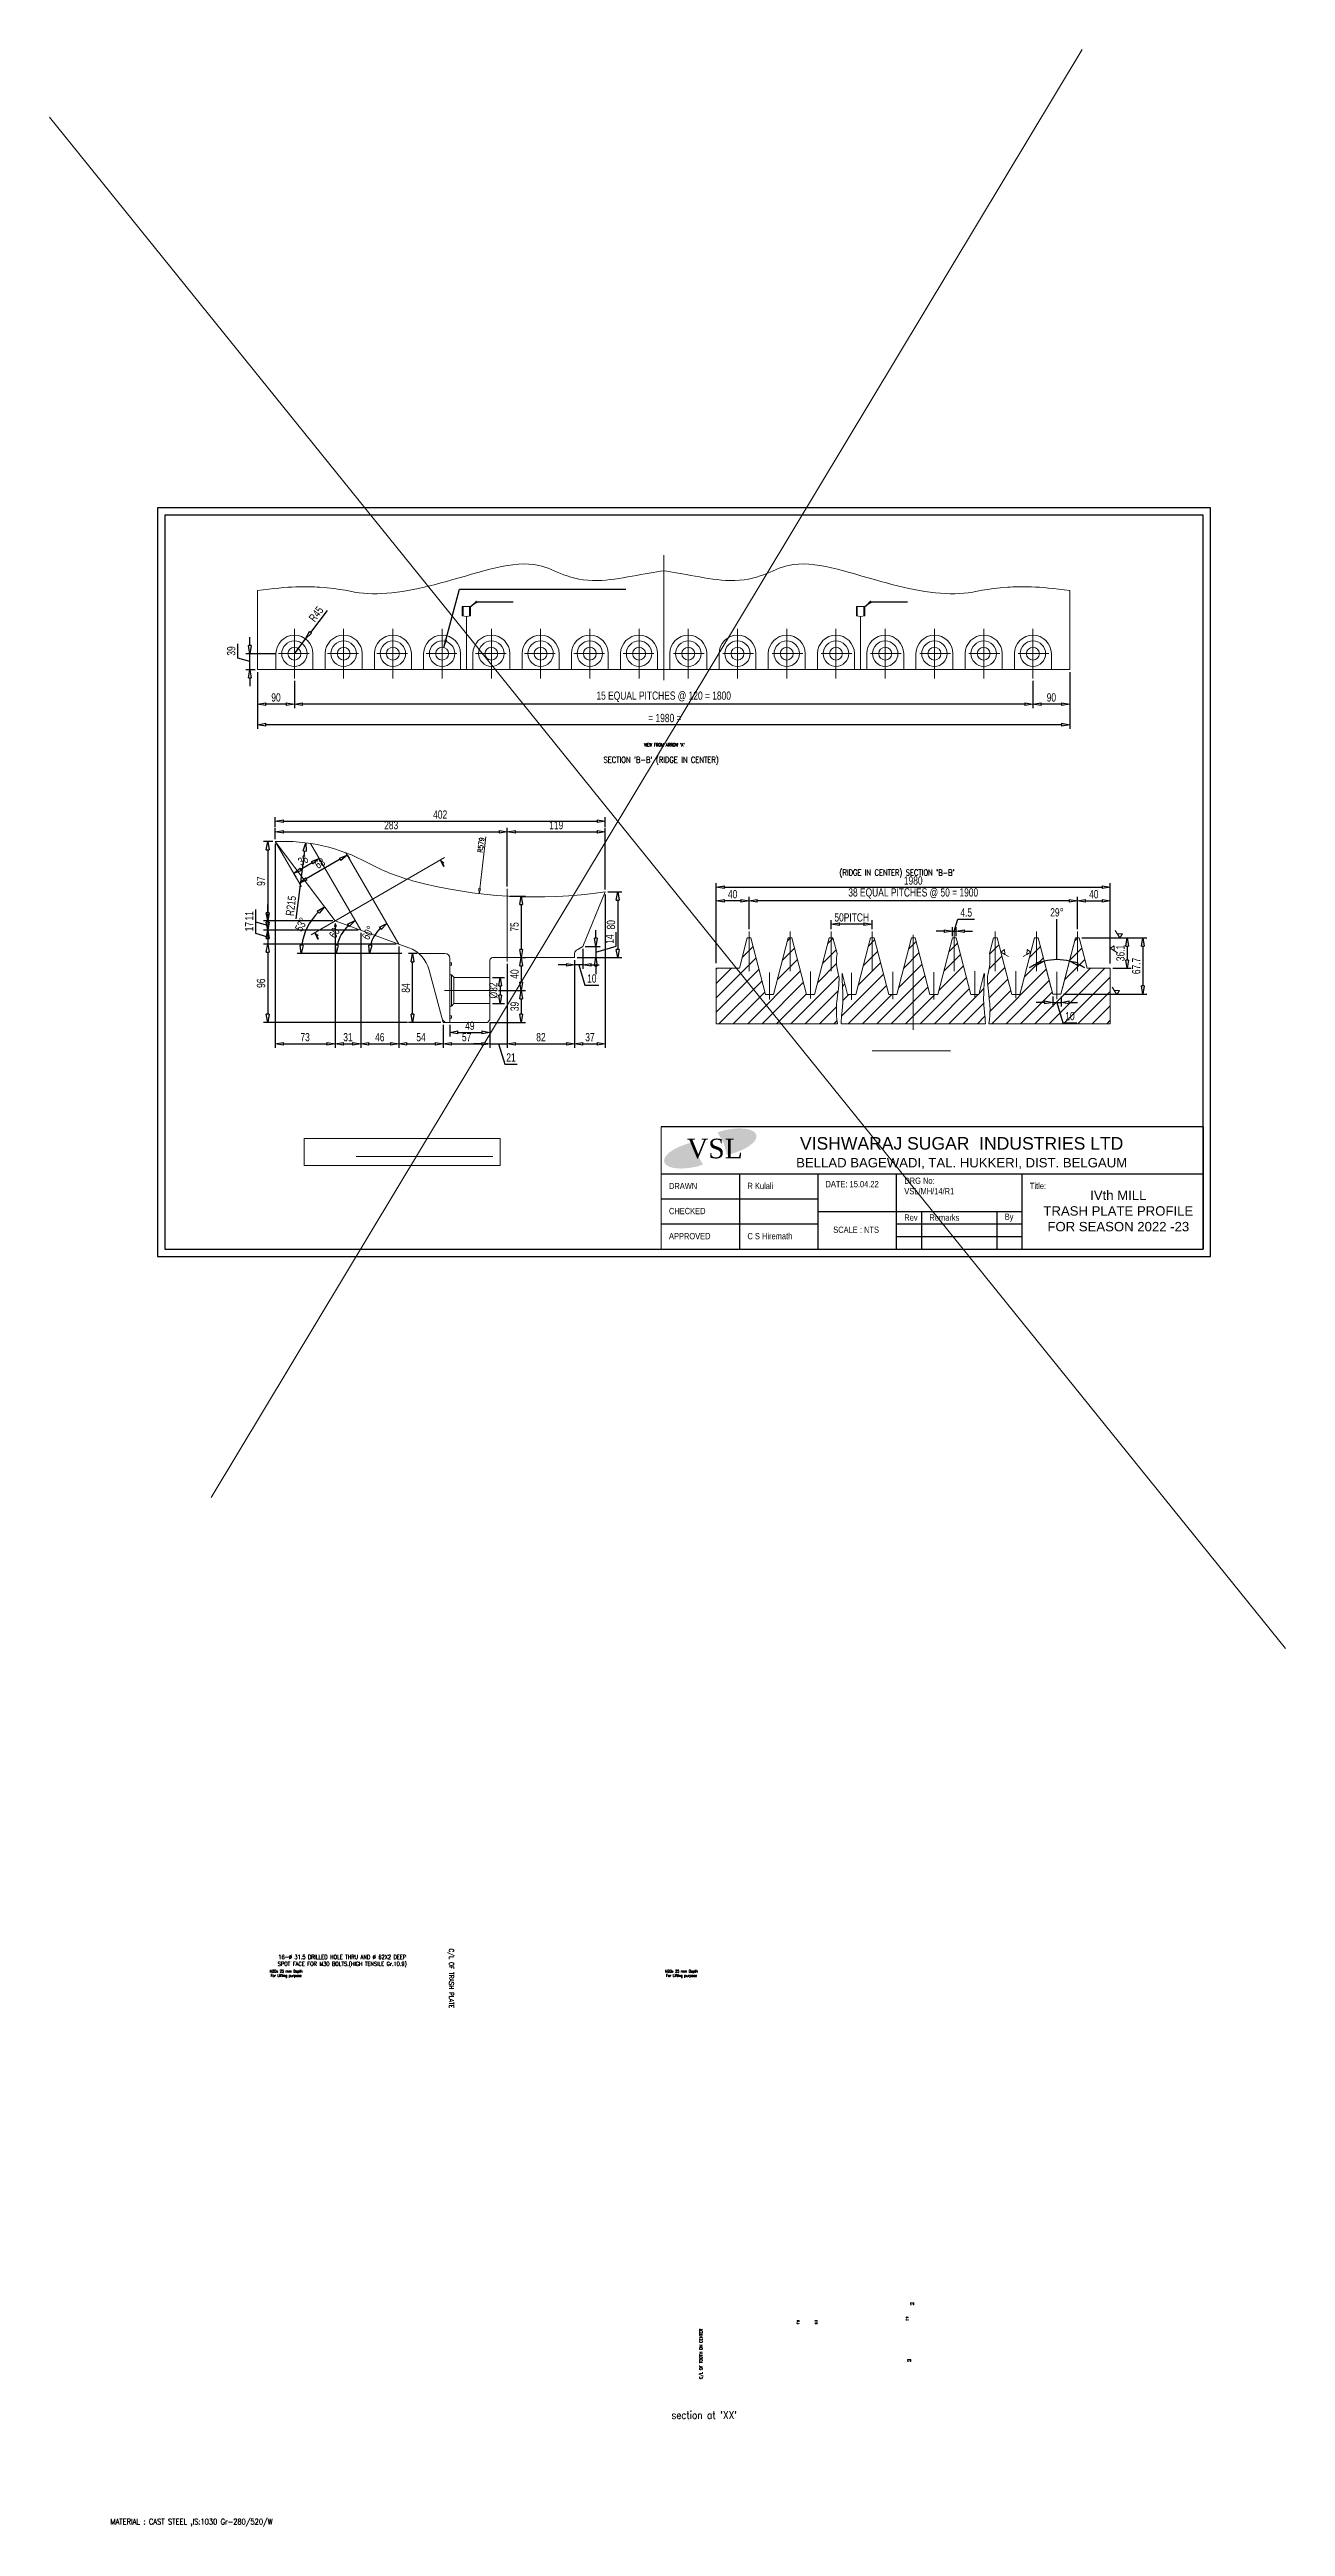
# Model space of a CAD drawing. Header units: millimetres. Extents: x 135002 to 160744, y 22203 to 27033.
# Drawn here: x 139658 to 141164, y 22486 to 25505 of the extents above; entities that cross this region are included whole.
import ezdxf

# ---------------------------------------------------------------- set-up
doc = ezdxf.new("R2010")
doc.units = ezdxf.units.MM
doc.header["$LTSCALE"] = 25
doc.linetypes.add('DASHED', pattern=[0.75, 0.5, -0.25])
doc.layers.get('0').update_dxf_attribs({"linetype": 'CONTINUOUS'})
doc.layers.get('Defpoints').update_dxf_attribs({"linetype": 'CONTINUOUS'})
for name, color, linetype, lineweight in [('04 DIMENSION', 7, 'CONTINUOUS', 18), ('dought line', 6, 'DASHED', 15), ('main', 7, 'CONTINUOUS', 30)]:
    doc.layers.add(name, color=color, linetype=linetype, lineweight=lineweight)
doc.styles.add('arial', font='arial.ttf')
doc.styles.add('DIM-1', font='swisscl.ttf')
doc.styles.add('ROMANC', font='romanc', dxfattribs={"height": 1050})
doc.styles.get("Standard").update_dxf_attribs({"font": 'romans.shx', "width": 0.85, "bigfont": 'fls_ful.shx'})
doc.styles.add('TIMESNEWROMAN', font='times.ttf')
doc.dimstyles.new('DIM-1', dxfattribs={"dimscale": 5, "dimtxt": 2, "dimasz": 2, "dimexe": 1, "dimexo": 0.6, "dimgap": 0.6, "dimtad": 1, "dimdec": 0, "dimzin": 0, "dimdsep": 46, "dimtxsty": 'DIM-1', "dimblk": 'CLOSEDBLANK', "dimcen": 0, "dimclrd": 8, "dimclre": 8, "dimclrt": 6, "dimadec": 0, "dimazin": 0, "dimtfac": 1, "dimtdec": 0, "dimtmove": 1, "dimatfit": 0, "dimfxl": 1, "dimtolj": 1, "dimtzin": 0, "dimarcsym": 1})
doc.dimstyles.new('kulali', dxfattribs={"dimscale": 3, "dimtxt": 2, "dimasz": 2, "dimexe": 1, "dimexo": 0.6, "dimgap": 0.6, "dimtad": 1, "dimdec": 0, "dimzin": 0, "dimdsep": 46, "dimtxsty": 'Standard', "dimblk": 'CLOSEDBLANK', "dimcen": 0.09, "dimclrd": 251, "dimclre": 251, "dimclrt": 4, "dimadec": 1, "dimazin": 0, "dimtfac": 1, "dimtdec": 0, "dimtofl": 0, "dimtmove": 1, "dimatfit": 0, "dimldrblk": 'CLOSEDBLANK', "dimfxl": 1, "dimtolj": 1, "dimtzin": 0, "dimlwd": 9, "dimlwe": 9, "dimarcsym": 0})

msp = doc.modelspace()

# ---------------------------------------------------------------- texts
at = {"color": 1, "style": 'TIMESNEWROMAN'}
msp.add_text('VSL ', height=23.8851, dxfattribs=at).set_placement((140434.696, 24153.693))
msp.add_text('VSL ', height=23.8851, dxfattribs=at).set_placement((140434.696, 24153.693))
at = {"style": 'arial'}
for s, insert, char_height, width, attachment_point in [('VISHWARAJ SUGAR  INDUSTRIES LTD\\P{\\H0.75x;BELLAD BAGEWADI, TAL. HUKKERI, DIST. BELGAUM}', (140769.621, 24159.999), 15.2945, 752.45458, 5), ('{\\fArial Narrow|b0|i0|c0|p34;DRG No: VSL/MH/14/R1}', (140699.718, 24119.924), 7.64725, 86.23765, 4), ('{\\fArial Narrow|b0|i0|c0|p34;DRAWN}', (140412.946, 24119.924), 7.64725, 95.59062, 4), ('{\\fArial Narrow|b0|i0|c0|p34;DRAWN}', (140412.946, 24119.924), 7.64725, 95.59062, 4), ('{\\fArial Narrow|b0|i0|c0|p34;R Kulali}', (140508.536, 24119.924), 7.64725, 95.59062, 4), ('{\\fArial Narrow|b0|i0|c0|p34;DATE: 15.04.22}', (140603.676, 24122.177), 7.64725, 86.23765, 4), ('{\\fArial Narrow|b0|i0|c0|p34;Title:}', (140852.663, 24119.924), 7.64725, 47.5316, 4), ('{\\fArial Narrow|b0|i0|c0|p34;Title:}', (140852.663, 24119.924), 7.64725, 47.5316, 4), ('IVth MILL \\PTRASH PLATE PROFILE \\PFOR SEASON 2022 -23', (140960.533, 24089.418), 11.47087, 325.00812, 5), ('{\\fArial Narrow|b0|i0|c0|p34;CHECKED}', (140412.946, 24089.335), 7.64725, 95.59062, 4), ('{\\fArial Narrow|b0|i0|c0|p34;CHECKED}', (140412.946, 24089.335), 7.64725, 95.59062, 4), ('{\\fArial Narrow|b0|i0|c0|p34;SCALE : NTS}', (140613.127, 24066.541), 7.64725, 86.23765, 4), ('{\\fArial Narrow|b0|i0|c0|p34;Rev}', (140699.718, 24081.346), 7.64725, 21.23602, 4), ('{\\fArial Narrow|b0|i0|c0|p34;Rev}', (140699.718, 24081.346), 7.64725, 21.23602, 4), ('{\\fArial Narrow|b0|i0|c0|p34;Remarks}', (140730.307, 24081.346), 7.64725, 82.41402, 4), ('{\\fArial Narrow|b0|i0|c0|p34;Remarks}', (140730.307, 24081.346), 7.64725, 82.41402, 4), ('{\\fArial Narrow|b0|i0|c0|p34;By}', (140822.074, 24081.346), 7.64725, 21.23602, 4), ('{\\fArial Narrow|b0|i0|c0|p34;By}', (140822.074, 24081.346), 7.64725, 21.23602, 4), ('{\\fArial Narrow|b0|i0|c0|p34;APPROVED}', (140412.946, 24058.746), 7.64725, 95.59062, 4), ('{\\fArial Narrow|b0|i0|c0|p34;APPROVED}', (140412.946, 24058.746), 7.64725, 95.59062, 4), ('{\\fArial Narrow|b0|i0|c0|p34;C S Hiremath}', (140508.536, 24058.746), 7.64725, 95.59062, 4)]:
    msp.add_mtext(s, dxfattribs=dict(at, insert=insert, char_height=char_height, width=width, attachment_point=attachment_point))
at = {"char_height": 3.25, "attachment_point": 5}
for insert in [(139946.393, 23159.382), (139946.393, 23159.382), (140428.229, 23159.382), (140428.229, 23159.382)]:
    msp.add_mtext('M20x 25 mm Depth \\PFor Lifting purpose', dxfattribs=dict(at, insert=insert))
at = {"lineweight": -3, "attachment_point": 5}
for s, insert, char_height, rotation in [('C/L OF TRASH PLATE', (140146.786, 23153.859), 5.625, 270), ('C/L OF TRASH PLATE', (140146.786, 23153.859), 5.625, 270), ('C/L OF TOOTH ON CENTER', (140452.469, 22695.984), 3.75, 90)]:
    msp.add_mtext(s, dxfattribs=dict(at, insert=insert, char_height=char_height, rotation=rotation))
at = {"color": 4, "attachment_point": 5}
for s, insert, char_height in [("\\A1;section at 'XX'", (140455.904, 22621.357), 9.36), ('\\A1;MATERIAL : CAST STEEL ,IS:1030 Gr-280/520/W', (139831.112, 22490.341), 7.02)]:
    msp.add_mtext(s, dxfattribs=dict(at, insert=insert, char_height=char_height))
at = {"layer": '04 DIMENSION', "style": 'ROMANC', "width": 0.8}
for s, height, p in [("SECTION 'B-B' (RIDGE IN CENTER)", 7.5, (140333.2, 24635.773)), ("VIEW FROM ARROW 'A'", 3.75, (140382.449, 24655.89)), ("VIEW FROM ARROW 'A'", 3.75, (140382.449, 24655.89)), ("(RIDGE IN CENTER) SECTION 'B-B'", 7.5, (140620.721, 24498.275))]:
    msp.add_text(s, height=height, dxfattribs=at).set_placement(p)
at = {"layer": 'main', "insert": (140014.746, 23174.912), "char_height": 5, "attachment_point": 5}
msp.add_mtext('16-%%C 31.5 DRILLED HOLE THRU AND %%C 62X2 DEEP\\PSPOT FACE FOR M30 BOLTS.(HIGH TENSILE Gr.10.9)', dxfattribs=at)
at = {"layer": 'main', "char_height": 2.5, "attachment_point": 5}
for insert, rotation in [((140703.08, 22739.101), 270), ((140709.492, 22757.125), 180), ((140570.25, 22734.712), 266.499026), ((140592.2, 22734.712), 93.500974), ((140705.821, 22688.125), 180)]:
    msp.add_mtext('6.3', dxfattribs=dict(at, insert=insert, rotation=rotation))

# ---------------------------------------------------------------- blocks, each defined once
blk = doc.blocks.new('_ClosedBlank')
at = {"color": 0, "linetype": 'ByBlock', "lineweight": -2}
for p, q in [((-1, 0.17), (0, 0)), ((-1, 0.17), (-1, -0.17)), ((0, 0), (-1, -0.17))]:
    blk.add_line(p, q, dxfattribs=at)
blk = doc.blocks.new('*D363')
at = {"layer": '04 DIMENSION', "color": 8, "linetype": 'Continuous', "lineweight": -2, "transparency": 16777216}
for p, q in [((139933, 24536.9), (139933, 24288.2)), ((140006.1, 24440.1), (140006.1, 24288.2))]:
    blk.add_line(p, q, dxfattribs=at)
at = {"layer": '04 DIMENSION', "color": 8, "lineweight": -2, "transparency": 16777216}
blk.add_line((139943, 24293.2), (139996.1, 24293.2), dxfattribs=at)
at = {"layer": 'Defpoints', "color": 0, "transparency": 16777216}
for p in [(139933, 24539.9), (140006.1, 24443.1), (140006.1, 24293.2)]:
    blk.add_point(p, dxfattribs=at)
at = {"layer": '04 DIMENSION', "color": 8, "lineweight": -2, "transparency": 16777216, "xscale": 10, "yscale": 10, "zscale": 10, "rotation": 180}
blk.add_blockref('_ClosedBlank', (139933, 24293.2), dxfattribs=at)
at = {"layer": '04 DIMENSION', "color": 8, "lineweight": -2, "transparency": 16777216, "xscale": 10, "yscale": 10, "zscale": 10}
blk.add_blockref('_ClosedBlank', (140006.1, 24293.2), dxfattribs=at)
at = {"layer": '04 DIMENSION', "color": 6, "transparency": 16777216, "insert": (139969.5, 24301.3), "char_height": 10, "attachment_point": 5, "style": 'DIM-1'}
blk.add_mtext('\\A1;73', dxfattribs=at)
blk = doc.blocks.new('*D364')
at = {"layer": '04 DIMENSION', "color": 8, "linetype": 'Continuous', "lineweight": -2, "transparency": 16777216}
for p, q in [((140006.1, 24409.7), (140006.1, 24288.2)), ((140037.3, 24428.7), (140037.3, 24288.2))]:
    blk.add_line(p, q, dxfattribs=at)
at = {"layer": '04 DIMENSION', "color": 8, "lineweight": -2, "transparency": 16777216}
blk.add_line((140016.1, 24293.2), (140027.3, 24293.2), dxfattribs=at)
at = {"layer": 'Defpoints', "color": 0, "transparency": 16777216}
for p in [(140037.3, 24431.7), (140006.1, 24412.7), (140037.3, 24293.2)]:
    blk.add_point(p, dxfattribs=at)
at = {"layer": '04 DIMENSION', "color": 8, "lineweight": -2, "transparency": 16777216, "xscale": 10, "yscale": 10, "zscale": 10, "rotation": 180}
blk.add_blockref('_ClosedBlank', (140006.1, 24293.2), dxfattribs=at)
at = {"layer": '04 DIMENSION', "color": 8, "lineweight": -2, "transparency": 16777216, "xscale": 10, "yscale": 10, "zscale": 10}
blk.add_blockref('_ClosedBlank', (140037.3, 24293.2), dxfattribs=at)
at = {"layer": '04 DIMENSION', "color": 6, "transparency": 16777216, "insert": (140021.7, 24301.3), "char_height": 10, "attachment_point": 5, "style": 'DIM-1'}
blk.add_mtext('\\A1;31', dxfattribs=at)
blk = doc.blocks.new('*D365')
at = {"layer": '04 DIMENSION', "color": 8, "linetype": 'Continuous', "lineweight": -2, "transparency": 16777216}
for p, q in [((140083.6, 24411.9), (140083.6, 24288.2)), ((140037.3, 24394.7), (140037.3, 24288.2))]:
    blk.add_line(p, q, dxfattribs=at)
at = {"layer": '04 DIMENSION', "color": 8, "lineweight": -2, "transparency": 16777216}
blk.add_line((140047.3, 24293.2), (140073.6, 24293.2), dxfattribs=at)
at = {"layer": 'Defpoints', "color": 0, "transparency": 16777216}
for p in [(140083.6, 24414.9), (140037.3, 24397.7), (140083.6, 24293.2)]:
    blk.add_point(p, dxfattribs=at)
at = {"layer": '04 DIMENSION', "color": 8, "lineweight": -2, "transparency": 16777216, "xscale": 10, "yscale": 10, "zscale": 10, "rotation": 180}
blk.add_blockref('_ClosedBlank', (140037.3, 24293.2), dxfattribs=at)
at = {"layer": '04 DIMENSION', "color": 8, "lineweight": -2, "transparency": 16777216, "xscale": 10, "yscale": 10, "zscale": 10}
blk.add_blockref('_ClosedBlank', (140083.6, 24293.2), dxfattribs=at)
at = {"layer": '04 DIMENSION', "color": 6, "transparency": 16777216, "insert": (140060.5, 24301.3), "char_height": 10, "attachment_point": 5, "style": 'DIM-1'}
blk.add_mtext('\\A1;46', dxfattribs=at)
blk = doc.blocks.new('*D366')
at = {"layer": '04 DIMENSION', "color": 8, "linetype": 'Continuous', "lineweight": -2, "transparency": 16777216}
for p, q in [((140083.6, 24366.2), (140083.6, 24288.2)), ((140137.8, 24316.3), (140137.8, 24288.2))]:
    blk.add_line(p, q, dxfattribs=at)
at = {"layer": '04 DIMENSION', "color": 8, "lineweight": -2, "transparency": 16777216}
blk.add_line((140093.6, 24293.2), (140127.8, 24293.2), dxfattribs=at)
at = {"layer": 'Defpoints', "color": 0, "transparency": 16777216}
for p in [(140083.6, 24369.2), (140137.8, 24319.3), (140137.8, 24293.2)]:
    blk.add_point(p, dxfattribs=at)
at = {"layer": '04 DIMENSION', "color": 8, "lineweight": -2, "transparency": 16777216, "xscale": 10, "yscale": 10, "zscale": 10, "rotation": 180}
blk.add_blockref('_ClosedBlank', (140083.6, 24293.2), dxfattribs=at)
at = {"layer": '04 DIMENSION', "color": 8, "lineweight": -2, "transparency": 16777216, "xscale": 10, "yscale": 10, "zscale": 10}
blk.add_blockref('_ClosedBlank', (140137.8, 24293.2), dxfattribs=at)
at = {"layer": '04 DIMENSION', "color": 6, "transparency": 16777216, "insert": (140110.7, 24301.3), "char_height": 10, "attachment_point": 5, "style": 'DIM-1'}
blk.add_mtext('\\A1;54', dxfattribs=at)
blk = doc.blocks.new('*D367')
at = {"layer": '04 DIMENSION', "color": 8, "linetype": 'Continuous', "lineweight": -2, "transparency": 16777216}
for p, q in [((140194.8, 24319.3), (140194.8, 24288.2)), ((140137.8, 24303.7), (140137.8, 24288.2))]:
    blk.add_line(p, q, dxfattribs=at)
at = {"layer": '04 DIMENSION', "color": 8, "lineweight": -2, "transparency": 16777216}
blk.add_line((140147.8, 24293.2), (140184.8, 24293.2), dxfattribs=at)
at = {"layer": 'Defpoints', "color": 0, "transparency": 16777216}
for p in [(140194.8, 24322.3), (140137.8, 24306.7), (140194.8, 24293.2)]:
    blk.add_point(p, dxfattribs=at)
at = {"layer": '04 DIMENSION', "color": 8, "lineweight": -2, "transparency": 16777216, "xscale": 10, "yscale": 10, "zscale": 10, "rotation": 180}
blk.add_blockref('_ClosedBlank', (140137.8, 24293.2), dxfattribs=at)
at = {"layer": '04 DIMENSION', "color": 8, "lineweight": -2, "transparency": 16777216, "xscale": 10, "yscale": 10, "zscale": 10}
blk.add_blockref('_ClosedBlank', (140194.8, 24293.2), dxfattribs=at)
at = {"layer": '04 DIMENSION', "color": 6, "transparency": 16777216, "insert": (140166.3, 24301.3), "char_height": 10, "attachment_point": 5, "style": 'DIM-1'}
blk.add_mtext('\\A1;57', dxfattribs=at)
blk = doc.blocks.new('*D368')
at = {"layer": '04 DIMENSION', "color": 8, "linetype": 'Continuous', "lineweight": -2, "transparency": 16777216}
for p, q in [((140215.8, 24390.7), (140215.8, 24288.2)), ((140194.8, 24319.3), (140194.8, 24288.2))]:
    blk.add_line(p, q, dxfattribs=at)
at = {"layer": '04 DIMENSION', "color": 8, "lineweight": -2, "transparency": 16777216}
for p, q in [((140184.8, 24293.2), (140174.8, 24293.2)), ((140194.8, 24293.2), (140215.8, 24293.2)), ((140194.8, 24293.2), (140215.8, 24293.2)), ((140205.3, 24293.2), (140212.7, 24268.6)), ((140225.8, 24293.2), (140235.8, 24293.2)), ((140212.7, 24268.6), (140228.1, 24268.6))]:
    blk.add_line(p, q, dxfattribs=at)
at = {"layer": 'Defpoints', "color": 0, "transparency": 16777216}
for p in [(140215.8, 24393.7), (140194.8, 24322.3), (140215.8, 24293.2)]:
    blk.add_point(p, dxfattribs=at)
at = {"layer": '04 DIMENSION', "color": 8, "lineweight": -2, "transparency": 16777216, "xscale": 10, "yscale": 10, "zscale": 10}
blk.add_blockref('_ClosedBlank', (140194.8, 24293.2), dxfattribs=at)
at = {"layer": '04 DIMENSION', "color": 8, "lineweight": -2, "transparency": 16777216, "xscale": 10, "yscale": 10, "zscale": 10, "rotation": 180}
blk.add_blockref('_ClosedBlank', (140215.8, 24293.2), dxfattribs=at)
at = {"layer": '04 DIMENSION', "color": 6, "transparency": 16777216, "insert": (140220.4, 24276.6), "char_height": 10, "attachment_point": 5, "style": 'DIM-1'}
blk.add_mtext('\\A1;21', dxfattribs=at)
blk = doc.blocks.new('*D369')
at = {"layer": '04 DIMENSION', "color": 8, "linetype": 'Continuous', "lineweight": -2, "transparency": 16777216}
for p, q in [((140215.8, 24375.7), (140215.8, 24288.2)), ((140297.9, 24395.3), (140297.9, 24288.2))]:
    blk.add_line(p, q, dxfattribs=at)
at = {"layer": '04 DIMENSION', "color": 8, "lineweight": -2, "transparency": 16777216}
blk.add_line((140225.8, 24293.2), (140287.9, 24293.2), dxfattribs=at)
at = {"layer": 'Defpoints', "color": 0, "transparency": 16777216}
for p in [(140215.8, 24378.7), (140297.9, 24398.3), (140297.9, 24293.2)]:
    blk.add_point(p, dxfattribs=at)
at = {"layer": '04 DIMENSION', "color": 8, "lineweight": -2, "transparency": 16777216, "xscale": 10, "yscale": 10, "zscale": 10, "rotation": 180}
blk.add_blockref('_ClosedBlank', (140215.8, 24293.2), dxfattribs=at)
at = {"layer": '04 DIMENSION', "color": 8, "lineweight": -2, "transparency": 16777216, "xscale": 10, "yscale": 10, "zscale": 10}
blk.add_blockref('_ClosedBlank', (140297.9, 24293.2), dxfattribs=at)
at = {"layer": '04 DIMENSION', "color": 6, "transparency": 16777216, "insert": (140256.9, 24301.3), "char_height": 10, "attachment_point": 5, "style": 'DIM-1'}
blk.add_mtext('\\A1;82', dxfattribs=at)
blk = doc.blocks.new('*D370')
at = {"layer": '04 DIMENSION', "color": 8, "linetype": 'Continuous', "lineweight": -2, "transparency": 16777216}
for p, q in [((140335.3, 24475.5), (140335.3, 24288.2)), ((140297.9, 24368.2), (140297.9, 24288.2))]:
    blk.add_line(p, q, dxfattribs=at)
at = {"layer": '04 DIMENSION', "color": 8, "lineweight": -2, "transparency": 16777216}
blk.add_line((140307.9, 24293.2), (140325.3, 24293.2), dxfattribs=at)
at = {"layer": 'Defpoints', "color": 0, "transparency": 16777216}
for p in [(140335.3, 24478.5), (140297.9, 24371.2), (140335.3, 24293.2)]:
    blk.add_point(p, dxfattribs=at)
at = {"layer": '04 DIMENSION', "color": 8, "lineweight": -2, "transparency": 16777216, "xscale": 10, "yscale": 10, "zscale": 10, "rotation": 180}
blk.add_blockref('_ClosedBlank', (140297.9, 24293.2), dxfattribs=at)
at = {"layer": '04 DIMENSION', "color": 8, "lineweight": -2, "transparency": 16777216, "xscale": 10, "yscale": 10, "zscale": 10}
blk.add_blockref('_ClosedBlank', (140335.3, 24293.2), dxfattribs=at)
at = {"layer": '04 DIMENSION', "color": 6, "transparency": 16777216, "insert": (140316.6, 24301.3), "char_height": 10, "attachment_point": 5, "style": 'DIM-1'}
blk.add_mtext('\\A1;37', dxfattribs=at)
blk = doc.blocks.new('*D371')
at = {"layer": '04 DIMENSION', "color": 8, "linetype": 'Continuous', "lineweight": -2, "transparency": 16777216}
for p, q in [((140145.8, 24316.3), (140145.8, 24302.2)), ((140194.8, 24311.7), (140194.8, 24302.2))]:
    blk.add_line(p, q, dxfattribs=at)
at = {"layer": '04 DIMENSION', "color": 8, "lineweight": -2, "transparency": 16777216}
blk.add_line((140155.8, 24307.2), (140184.8, 24307.2), dxfattribs=at)
at = {"layer": 'Defpoints', "color": 0, "transparency": 16777216}
for p in [(140145.8, 24319.3), (140194.8, 24314.7), (140194.8, 24307.2)]:
    blk.add_point(p, dxfattribs=at)
at = {"layer": '04 DIMENSION', "color": 8, "lineweight": -2, "transparency": 16777216, "xscale": 10, "yscale": 10, "zscale": 10, "rotation": 180}
blk.add_blockref('_ClosedBlank', (140145.8, 24307.2), dxfattribs=at)
at = {"layer": '04 DIMENSION', "color": 8, "lineweight": -2, "transparency": 16777216, "xscale": 10, "yscale": 10, "zscale": 10}
blk.add_blockref('_ClosedBlank', (140194.8, 24307.2), dxfattribs=at)
at = {"layer": '04 DIMENSION', "color": 6, "transparency": 16777216, "insert": (140170.3, 24315.3), "char_height": 10, "attachment_point": 5, "style": 'DIM-1'}
blk.add_mtext('\\A1;49', dxfattribs=at)
blk = doc.blocks.new('*D372')
at = {"layer": '04 DIMENSION', "color": 8, "linetype": 'Continuous', "lineweight": -2, "transparency": 16777216}
for p, q in [((140338.3, 24478.5), (140355.4, 24478.5)), ((140300.9, 24398.3), (140355.4, 24398.3))]:
    blk.add_line(p, q, dxfattribs=at)
at = {"layer": '04 DIMENSION', "color": 8, "lineweight": -2, "transparency": 16777216}
blk.add_line((140350.4, 24468.5), (140350.4, 24408.3), dxfattribs=at)
at = {"layer": 'Defpoints', "color": 0, "transparency": 16777216}
for p in [(140335.3, 24478.5), (140297.9, 24398.3), (140350.4, 24398.3)]:
    blk.add_point(p, dxfattribs=at)
at = {"layer": '04 DIMENSION', "color": 8, "lineweight": -2, "transparency": 16777216, "xscale": 10, "yscale": 10, "zscale": 10}
for p, rotation in [((140350.4, 24478.5), 90), ((140350.4, 24398.3), 270)]:
    blk.add_blockref('_ClosedBlank', p, dxfattribs=dict(at, rotation=rotation))
at = {"layer": '04 DIMENSION', "color": 6, "transparency": 16777216, "insert": (140342.3, 24438.4), "char_height": 10, "attachment_point": 5, "rotation": 90, "style": 'DIM-1'}
blk.add_mtext('\\A1;80', dxfattribs=at)
blk = doc.blocks.new('*D373')
at = {"layer": '04 DIMENSION', "color": 8, "linetype": 'Continuous', "lineweight": -2, "transparency": 16777216}
for p, q in [((140218.8, 24473.3), (140237.9, 24473.3)), ((140233.4, 24398.3), (140237.9, 24398.3))]:
    blk.add_line(p, q, dxfattribs=at)
at = {"layer": '04 DIMENSION', "color": 8, "lineweight": -2, "transparency": 16777216}
blk.add_line((140232.9, 24463.3), (140232.9, 24408.3), dxfattribs=at)
at = {"layer": 'Defpoints', "color": 0, "transparency": 16777216}
for p in [(140215.8, 24473.3), (140230.4, 24398.3), (140232.9, 24398.3)]:
    blk.add_point(p, dxfattribs=at)
at = {"layer": '04 DIMENSION', "color": 8, "lineweight": -2, "transparency": 16777216, "xscale": 10, "yscale": 10, "zscale": 10}
for p, rotation in [((140232.9, 24473.3), 90), ((140232.9, 24398.3), 270)]:
    blk.add_blockref('_ClosedBlank', p, dxfattribs=dict(at, rotation=rotation))
at = {"layer": '04 DIMENSION', "color": 6, "transparency": 16777216, "insert": (140224.8, 24435.8), "char_height": 10, "attachment_point": 5, "rotation": 90, "style": 'DIM-1'}
blk.add_mtext('\\A1;75', dxfattribs=at)
blk = doc.blocks.new('*D374')
at = {"layer": '04 DIMENSION', "color": 8, "lineweight": -2, "transparency": 16777216}
blk.add_line((140232.9, 24388.3), (140232.9, 24368.3), dxfattribs=at)
at = {"layer": '04 DIMENSION', "color": 8, "linetype": 'Continuous', "lineweight": -2, "transparency": 16777216}
for p, q in [((140233.4, 24398.3), (140237.9, 24398.3)), ((140205.1, 24358.3), (140237.9, 24358.3))]:
    blk.add_line(p, q, dxfattribs=at)
at = {"layer": 'Defpoints', "color": 0, "transparency": 16777216}
for p in [(140230.4, 24398.3), (140202.1, 24358.3), (140232.9, 24358.3)]:
    blk.add_point(p, dxfattribs=at)
at = {"layer": '04 DIMENSION', "color": 8, "lineweight": -2, "transparency": 16777216, "xscale": 10, "yscale": 10, "zscale": 10}
for p, rotation in [((140232.9, 24398.3), 90), ((140232.9, 24358.3), 270)]:
    blk.add_blockref('_ClosedBlank', p, dxfattribs=dict(at, rotation=rotation))
at = {"layer": '04 DIMENSION', "color": 6, "transparency": 16777216, "insert": (140224.8, 24378.3), "char_height": 10, "attachment_point": 5, "rotation": 90, "style": 'DIM-1'}
blk.add_mtext('\\A1;40', dxfattribs=at)
blk = doc.blocks.new('*D375')
at = {"layer": '04 DIMENSION', "color": 8, "linetype": 'Continuous', "lineweight": -2, "transparency": 16777216}
for p, q in [((140224.4, 24358.3), (140237.9, 24358.3)), ((140194.8, 24319.3), (140237.9, 24319.3))]:
    blk.add_line(p, q, dxfattribs=at)
at = {"layer": '04 DIMENSION', "color": 8, "lineweight": -2, "transparency": 16777216}
blk.add_line((140232.9, 24348.3), (140232.9, 24329.3), dxfattribs=at)
at = {"layer": 'Defpoints', "color": 0, "transparency": 16777216}
for p in [(140221.4, 24358.3), (140191.8, 24319.3), (140232.9, 24319.3)]:
    blk.add_point(p, dxfattribs=at)
at = {"layer": '04 DIMENSION', "color": 8, "lineweight": -2, "transparency": 16777216, "xscale": 10, "yscale": 10, "zscale": 10}
for p, rotation in [((140232.9, 24358.3), 90), ((140232.9, 24319.3), 270)]:
    blk.add_blockref('_ClosedBlank', p, dxfattribs=dict(at, rotation=rotation))
at = {"layer": '04 DIMENSION', "color": 6, "transparency": 16777216, "insert": (140224.8, 24338.8), "char_height": 10, "attachment_point": 5, "rotation": 90, "style": 'DIM-1'}
blk.add_mtext('\\A1;39', dxfattribs=at)
blk = doc.blocks.new('*D376')
at = {"layer": '04 DIMENSION', "color": 8, "linetype": 'Continuous', "lineweight": -2, "transparency": 16777216}
for p, q in [((139930, 24539.9), (139918.9, 24539.9)), ((140003.1, 24443.1), (139918.9, 24443.1))]:
    blk.add_line(p, q, dxfattribs=at)
at = {"layer": '04 DIMENSION', "color": 8, "lineweight": -2, "transparency": 16777216}
blk.add_line((139923.9, 24529.9), (139923.9, 24453.1), dxfattribs=at)
at = {"layer": 'Defpoints', "color": 0, "transparency": 16777216}
for p in [(139933, 24539.9), (139923.9, 24443.1), (140006.1, 24443.1)]:
    blk.add_point(p, dxfattribs=at)
at = {"layer": '04 DIMENSION', "color": 8, "lineweight": -2, "transparency": 16777216, "xscale": 10, "yscale": 10, "zscale": 10}
for p, rotation in [((139923.9, 24539.9), 90), ((139923.9, 24443.1), 270)]:
    blk.add_blockref('_ClosedBlank', p, dxfattribs=dict(at, rotation=rotation))
at = {"layer": '04 DIMENSION', "color": 6, "transparency": 16777216, "insert": (139915.8, 24491.5), "char_height": 10, "attachment_point": 5, "rotation": 90, "style": 'DIM-1'}
blk.add_mtext('\\A1;97', dxfattribs=at)
blk = doc.blocks.new('*D294')
at = {"layer": '04 DIMENSION', "color": 8, "lineweight": -2, "transparency": 16777216}
for p, q in [((139923.9, 24453.1), (139923.9, 24463.1)), ((139909.4, 24441.7), (139909.4, 24456.9)), ((139923.9, 24437.4), (139909.4, 24441.7)), ((139923.9, 24443.1), (139923.9, 24431.7)), ((139923.9, 24443.1), (139923.9, 24431.7)), ((139923.9, 24421.7), (139923.9, 24411.7))]:
    blk.add_line(p, q, dxfattribs=at)
at = {"layer": '04 DIMENSION', "color": 8, "linetype": 'Continuous', "lineweight": -2, "transparency": 16777216}
for p, q in [((139975.9, 24443.1), (139918.9, 24443.1)), ((140034.3, 24431.7), (139918.9, 24431.7))]:
    blk.add_line(p, q, dxfattribs=at)
at = {"layer": 'Defpoints', "color": 0, "transparency": 16777216}
for p in [(139923.9, 24431.7), (139978.9, 24443.1), (140037.3, 24431.7)]:
    blk.add_point(p, dxfattribs=at)
at = {"layer": '04 DIMENSION', "color": 8, "lineweight": -2, "transparency": 16777216, "xscale": 10, "yscale": 10, "zscale": 10}
for p, rotation in [((139923.9, 24443.1), 270), ((139923.9, 24431.7), 90)]:
    blk.add_blockref('_ClosedBlank', p, dxfattribs=dict(at, rotation=rotation))
at = {"layer": '04 DIMENSION', "color": 6, "transparency": 16777216, "insert": (139901.4, 24449.3), "char_height": 10, "attachment_point": 5, "rotation": 90, "style": 'DIM-1'}
blk.add_mtext('\\A1;11', dxfattribs=at)
blk = doc.blocks.new('*D377')
at = {"layer": '04 DIMENSION', "color": 8, "lineweight": -2, "transparency": 16777216}
for p, q in [((139909.4, 24427.6), (139909.4, 24444.5)), ((139923.9, 24441.7), (139923.9, 24451.7)), ((139923.9, 24431.7), (139923.9, 24414.9)), ((139923.9, 24431.7), (139923.9, 24414.9)), ((139923.9, 24423.3), (139909.4, 24427.6)), ((139923.9, 24404.9), (139923.9, 24394.9))]:
    blk.add_line(p, q, dxfattribs=at)
at = {"layer": '04 DIMENSION', "color": 8, "linetype": 'Continuous', "lineweight": -2, "transparency": 16777216}
for p, q in [((139961.9, 24431.7), (139918.9, 24431.7)), ((140080.6, 24414.9), (139918.9, 24414.9))]:
    blk.add_line(p, q, dxfattribs=at)
at = {"layer": 'Defpoints', "color": 0, "transparency": 16777216}
for p in [(139964.9, 24431.7), (139923.9, 24414.9), (140083.6, 24414.9)]:
    blk.add_point(p, dxfattribs=at)
at = {"layer": '04 DIMENSION', "color": 8, "lineweight": -2, "transparency": 16777216, "xscale": 10, "yscale": 10, "zscale": 10}
for p, rotation in [((139923.9, 24431.7), 270), ((139923.9, 24414.9), 90)]:
    blk.add_blockref('_ClosedBlank', p, dxfattribs=dict(at, rotation=rotation))
at = {"layer": '04 DIMENSION', "color": 6, "transparency": 16777216, "insert": (139901.4, 24436.1), "char_height": 10, "attachment_point": 5, "rotation": 90, "style": 'DIM-1'}
blk.add_mtext('\\A1;17', dxfattribs=at)
blk = doc.blocks.new('*D378')
at = {"layer": '04 DIMENSION', "color": 8, "linetype": 'Continuous', "lineweight": -2, "transparency": 16777216}
for p, q in [((140105.9, 24403.3), (140095.4, 24403.3)), ((140134.8, 24319.3), (140095.4, 24319.3))]:
    blk.add_line(p, q, dxfattribs=at)
at = {"layer": '04 DIMENSION', "color": 8, "lineweight": -2, "transparency": 16777216}
blk.add_line((140100.4, 24329.3), (140100.4, 24393.3), dxfattribs=at)
at = {"layer": 'Defpoints', "color": 0, "transparency": 16777216}
for p in [(140100.4, 24403.3), (140108.9, 24403.3), (140137.8, 24319.3)]:
    blk.add_point(p, dxfattribs=at)
at = {"layer": '04 DIMENSION', "color": 8, "lineweight": -2, "transparency": 16777216, "xscale": 10, "yscale": 10, "zscale": 10}
for p, rotation in [((140100.4, 24403.3), 90), ((140100.4, 24319.3), 270)]:
    blk.add_blockref('_ClosedBlank', p, dxfattribs=dict(at, rotation=rotation))
at = {"layer": '04 DIMENSION', "color": 6, "transparency": 16777216, "insert": (140092.3, 24361.3), "char_height": 10, "attachment_point": 5, "rotation": 90, "style": 'DIM-1'}
blk.add_mtext('\\A1;84', dxfattribs=at)
blk = doc.blocks.new('*D379')
at = {"layer": '04 DIMENSION', "color": 8, "linetype": 'Continuous', "lineweight": -2, "transparency": 16777216}
for p, q in [((139933, 24542.9), (139933, 24556.7)), ((140215.8, 24485.2), (140215.8, 24556.7))]:
    blk.add_line(p, q, dxfattribs=at)
at = {"layer": '04 DIMENSION', "color": 8, "lineweight": -2, "transparency": 16777216}
blk.add_line((139943, 24551.7), (140205.8, 24551.7), dxfattribs=at)
at = {"layer": 'Defpoints', "color": 0, "transparency": 16777216}
for p in [(140215.8, 24551.7), (139933, 24539.9), (140215.8, 24482.2)]:
    blk.add_point(p, dxfattribs=at)
at = {"layer": '04 DIMENSION', "color": 8, "lineweight": -2, "transparency": 16777216, "xscale": 10, "yscale": 10, "zscale": 10, "rotation": 180}
blk.add_blockref('_ClosedBlank', (139933, 24551.7), dxfattribs=at)
at = {"layer": '04 DIMENSION', "color": 8, "lineweight": -2, "transparency": 16777216, "xscale": 10, "yscale": 10, "zscale": 10}
blk.add_blockref('_ClosedBlank', (140215.8, 24551.7), dxfattribs=at)
at = {"layer": '04 DIMENSION', "color": 6, "transparency": 16777216, "insert": (140074.4, 24559.8), "char_height": 10, "attachment_point": 5, "style": 'DIM-1'}
blk.add_mtext('\\A1;283', dxfattribs=at)
blk = doc.blocks.new('*D295')
at = {"layer": '04 DIMENSION', "color": 8, "linetype": 'Continuous', "lineweight": -2, "transparency": 16777216}
for p, q in [((140215.8, 24529.7), (140215.8, 24556.7)), ((140335.3, 24481.5), (140335.3, 24556.7))]:
    blk.add_line(p, q, dxfattribs=at)
at = {"layer": '04 DIMENSION', "color": 8, "lineweight": -2, "transparency": 16777216}
blk.add_line((140225.8, 24551.7), (140325.3, 24551.7), dxfattribs=at)
at = {"layer": 'Defpoints', "color": 0, "transparency": 16777216}
for p in [(140335.3, 24551.7), (140215.8, 24526.7), (140335.3, 24478.5)]:
    blk.add_point(p, dxfattribs=at)
at = {"layer": '04 DIMENSION', "color": 8, "lineweight": -2, "transparency": 16777216, "xscale": 10, "yscale": 10, "zscale": 10, "rotation": 180}
blk.add_blockref('_ClosedBlank', (140215.8, 24551.7), dxfattribs=at)
at = {"layer": '04 DIMENSION', "color": 8, "lineweight": -2, "transparency": 16777216, "xscale": 10, "yscale": 10, "zscale": 10}
blk.add_blockref('_ClosedBlank', (140335.3, 24551.7), dxfattribs=at)
at = {"layer": '04 DIMENSION', "color": 6, "transparency": 16777216, "insert": (140275.5, 24559.8), "char_height": 10, "attachment_point": 5, "style": 'DIM-1'}
blk.add_mtext('\\A1;119', dxfattribs=at)
blk = doc.blocks.new('*D296')
at = {"layer": '04 DIMENSION', "color": 8, "linetype": 'Continuous', "lineweight": -2, "transparency": 16777216}
for p, q in [((139954.9, 24414.9), (139918.9, 24414.9)), ((140094.4, 24319.3), (139918.9, 24319.3))]:
    blk.add_line(p, q, dxfattribs=at)
at = {"layer": '04 DIMENSION', "color": 8, "lineweight": -2, "transparency": 16777216}
blk.add_line((139923.9, 24404.9), (139923.9, 24329.3), dxfattribs=at)
at = {"layer": 'Defpoints', "color": 0, "transparency": 16777216}
for p in [(139957.9, 24414.9), (139923.9, 24319.3), (140097.4, 24319.3)]:
    blk.add_point(p, dxfattribs=at)
at = {"layer": '04 DIMENSION', "color": 8, "lineweight": -2, "transparency": 16777216, "xscale": 10, "yscale": 10, "zscale": 10}
for p, rotation in [((139923.9, 24414.9), 90), ((139923.9, 24319.3), 270)]:
    blk.add_blockref('_ClosedBlank', p, dxfattribs=dict(at, rotation=rotation))
at = {"layer": '04 DIMENSION', "color": 6, "transparency": 16777216, "insert": (139915.8, 24367.1), "char_height": 10, "attachment_point": 5, "rotation": 90, "style": 'DIM-1'}
blk.add_mtext('\\A1;96', dxfattribs=at)
blk = doc.blocks.new('*D380')
at = {"layer": '04 DIMENSION', "color": 8, "linetype": 'Continuous', "lineweight": -2, "transparency": 16777216}
for p, q in [((140020.7, 24523.5), (140023.4, 24518.9)), ((139962.1, 24489.6), (139964.7, 24485))]:
    blk.add_line(p, q, dxfattribs=at)
at = {"layer": '04 DIMENSION', "color": 8, "lineweight": -2, "transparency": 16777216}
blk.add_line((140012.2, 24518.2), (139970.9, 24494.3), dxfattribs=at)
at = {"layer": 'Defpoints', "color": 0, "transparency": 16777216}
for p in [(140019.2, 24526.1), (139960.6, 24492.2), (139962.2, 24489.3)]:
    blk.add_point(p, dxfattribs=at)
at = {"layer": '04 DIMENSION', "color": 8, "lineweight": -2, "transparency": 16777216, "xscale": 10, "yscale": 10, "zscale": 10}
for p, rotation in [((140020.9, 24523.2), 30.06215414944902), ((139962.2, 24489.3), 210.062154149449)]:
    blk.add_blockref('_ClosedBlank', p, dxfattribs=dict(at, rotation=rotation))
at = {"layer": '04 DIMENSION', "color": 6, "transparency": 16777216, "insert": (139987.5, 24513.3), "char_height": 10, "attachment_point": 5, "rotation": 30.0622, "style": 'DIM-1'}
blk.add_mtext('\\A1;68', dxfattribs=at)
blk = doc.blocks.new('*D357')
at = {"layer": '04 DIMENSION', "color": 8, "linetype": 'Continuous', "lineweight": -2, "transparency": 16777216}
for p, q in [((139956.9, 24498.6), (139958, 24496.6)), ((139988.1, 24516.7), (139989.3, 24514.7))]:
    blk.add_line(p, q, dxfattribs=at)
at = {"layer": '04 DIMENSION', "color": 8, "lineweight": -2, "transparency": 16777216}
blk.add_line((139978.1, 24514), (139964.2, 24505.9), dxfattribs=at)
at = {"layer": 'Defpoints', "color": 0, "transparency": 16777216}
for p in [(139955.3, 24501.2), (139955.5, 24500.9), (139986.6, 24519.3)]:
    blk.add_point(p, dxfattribs=at)
at = {"layer": '04 DIMENSION', "color": 8, "lineweight": -2, "transparency": 16777216, "xscale": 10, "yscale": 10, "zscale": 10}
for p, rotation in [((139955.5, 24500.9), 210.0621541494369), ((139986.8, 24519), 30.06215414943687)]:
    blk.add_blockref('_ClosedBlank', p, dxfattribs=dict(at, rotation=rotation))
at = {"layer": '04 DIMENSION', "color": 6, "transparency": 16777216, "insert": (139967.1, 24517), "char_height": 10, "attachment_point": 5, "rotation": 30.0622, "style": 'DIM-1'}
blk.add_mtext('\\A1;36', dxfattribs=at)
blk = doc.blocks.new('*D286')
at = {"layer": '04 DIMENSION', "color": 8, "linetype": 'Continuous', "lineweight": -2, "transparency": 16777216}
for p, q in [((139933, 24557.7), (139933, 24569.6)), ((140335.3, 24557.7), (140335.3, 24569.6))]:
    blk.add_line(p, q, dxfattribs=at)
at = {"layer": '04 DIMENSION', "color": 8, "lineweight": -2, "transparency": 16777216}
blk.add_line((139943, 24564.6), (140325.3, 24564.6), dxfattribs=at)
at = {"layer": 'Defpoints', "color": 0, "transparency": 16777216}
for p in [(139933, 24554.7), (140335.3, 24564.6), (140335.3, 24554.7)]:
    blk.add_point(p, dxfattribs=at)
at = {"layer": '04 DIMENSION', "color": 8, "lineweight": -2, "transparency": 16777216, "xscale": 10, "yscale": 10, "zscale": 10, "rotation": 180}
blk.add_blockref('_ClosedBlank', (139933, 24564.6), dxfattribs=at)
at = {"layer": '04 DIMENSION', "color": 8, "lineweight": -2, "transparency": 16777216, "xscale": 10, "yscale": 10, "zscale": 10}
blk.add_blockref('_ClosedBlank', (140335.3, 24564.6), dxfattribs=at)
at = {"layer": '04 DIMENSION', "color": 6, "transparency": 16777216, "insert": (140134.1, 24572.7), "char_height": 10, "attachment_point": 5, "style": 'DIM-1'}
blk.add_mtext('\\A1;402', dxfattribs=at)
blk = doc.blocks.new('*D360')
at = {"layer": '04 DIMENSION', "color": 8, "linetype": 'Continuous', "lineweight": -2, "transparency": 16777216}
for p, q in [((140197.8, 24374.1), (140212.3, 24374.1)), ((140197.8, 24342.6), (140212.3, 24342.6))]:
    blk.add_line(p, q, dxfattribs=at)
at = {"layer": '04 DIMENSION', "color": 8, "lineweight": -2, "transparency": 16777216}
blk.add_line((140207.3, 24364.1), (140207.3, 24352.6), dxfattribs=at)
at = {"layer": 'Defpoints', "color": 0, "transparency": 16777216}
for p in [(140194.8, 24374.1), (140194.8, 24342.6), (140207.3, 24342.6)]:
    blk.add_point(p, dxfattribs=at)
at = {"layer": '04 DIMENSION', "color": 8, "lineweight": -2, "transparency": 16777216, "xscale": 10, "yscale": 10, "zscale": 10}
for p, rotation in [((140207.3, 24374.1), 90), ((140207.3, 24342.6), 270)]:
    blk.add_blockref('_ClosedBlank', p, dxfattribs=dict(at, rotation=rotation))
at = {"layer": '04 DIMENSION', "color": 6, "transparency": 16777216, "insert": (140199, 24358.3), "char_height": 10, "attachment_point": 5, "rotation": 90, "style": 'DIM-1'}
blk.add_mtext('\\A1;%%C32', dxfattribs=at)
blk = doc.blocks.new('*D361')
at = {"layer": '04 DIMENSION', "color": 8, "lineweight": -2, "transparency": 16777216}
blk.add_line((139958.4, 24445.5), (139969, 24528.5), dxfattribs=at)
at = {"layer": 'Defpoints', "color": 0, "transparency": 16777216}
for p in [(139970.2, 24538.4), (139943, 24325.1)]:
    blk.add_point(p, dxfattribs=at)
at = {"layer": '04 DIMENSION', "color": 8, "lineweight": -2, "transparency": 16777216, "xscale": 10, "yscale": 10, "zscale": 10, "rotation": 82.71740468657383}
blk.add_blockref('_ClosedBlank', (139970.2, 24538.4), dxfattribs=at)
at = {"layer": '04 DIMENSION', "color": 6, "transparency": 16777216, "insert": (139952.2, 24461.5), "char_height": 10, "attachment_point": 5, "rotation": 82.7174, "style": 'DIM-1'}
blk.add_mtext('\\A1;R215', dxfattribs=at)
blk = doc.blocks.new('*D362')
at = {"layer": 'Defpoints', "color": 0, "ltscale": 11, "transparency": 16777216}
for p in [(140250.5, 25050.8), (140181.5, 24476.4)]:
    blk.add_point(p, dxfattribs=at)
at = {"layer": 'dought line', "color": 251, "lineweight": 9, "ltscale": 11, "transparency": 16777216}
blk.add_line((140189.9, 24545.7), (140182.3, 24482.4), dxfattribs=at)
at = {"layer": 'dought line', "color": 251, "lineweight": 9, "ltscale": 11, "transparency": 16777216, "xscale": 6, "yscale": 6, "zscale": 6, "rotation": 263.1599703091481}
blk.add_blockref('_ClosedBlank', (140181.5, 24476.4), dxfattribs=at)
at = {"layer": 'dought line', "color": 4, "ltscale": 11, "transparency": 16777216, "insert": (140183.8, 24535.7), "char_height": 6, "attachment_point": 5, "rotation": 83.16}
blk.add_mtext('\\A1;R579', dxfattribs=at)
blk = doc.blocks.new('*D287')
at = {"layer": '04 DIMENSION', "color": 8, "linetype": 'Continuous', "lineweight": -2, "transparency": 16777216}
for p, q in [((140470.5, 24401.7), (140470.5, 24472.5)), ((140510.5, 24448.4), (140510.5, 24472.5))]:
    blk.add_line(p, q, dxfattribs=at)
at = {"layer": '04 DIMENSION', "color": 8, "lineweight": -2, "transparency": 16777216}
blk.add_line((140500.5, 24467.5), (140480.5, 24467.5), dxfattribs=at)
at = {"layer": 'Defpoints', "color": 0, "transparency": 16777216}
for p in [(140470.5, 24467.5), (140510.5, 24445.4), (140470.5, 24398.7)]:
    blk.add_point(p, dxfattribs=at)
at = {"layer": '04 DIMENSION', "color": 8, "lineweight": -2, "transparency": 16777216, "xscale": 10, "yscale": 10, "zscale": 10, "rotation": 180}
blk.add_blockref('_ClosedBlank', (140470.5, 24467.5), dxfattribs=at)
at = {"layer": '04 DIMENSION', "color": 8, "lineweight": -2, "transparency": 16777216, "xscale": 10, "yscale": 10, "zscale": 10}
blk.add_blockref('_ClosedBlank', (140510.5, 24467.5), dxfattribs=at)
at = {"layer": '04 DIMENSION', "color": 6, "transparency": 16777216, "insert": (140490.5, 24475.6), "char_height": 10, "attachment_point": 5, "style": 'DIM-1'}
blk.add_mtext('\\A1;40', dxfattribs=at)
blk = doc.blocks.new('*D288')
at = {"layer": '04 DIMENSION', "color": 8, "linetype": 'Continuous', "lineweight": -2, "transparency": 16777216}
for p, q in [((140910.7, 24448.4), (140910.7, 24472.5)), ((140950.7, 24401.7), (140950.7, 24472.5))]:
    blk.add_line(p, q, dxfattribs=at)
at = {"layer": '04 DIMENSION', "color": 8, "lineweight": -2, "transparency": 16777216}
blk.add_line((140920.7, 24467.5), (140940.7, 24467.5), dxfattribs=at)
at = {"layer": 'Defpoints', "color": 0, "transparency": 16777216}
for p in [(140950.7, 24467.5), (140910.7, 24445.4), (140950.7, 24398.7)]:
    blk.add_point(p, dxfattribs=at)
at = {"layer": '04 DIMENSION', "color": 8, "lineweight": -2, "transparency": 16777216, "xscale": 10, "yscale": 10, "zscale": 10, "rotation": 180}
blk.add_blockref('_ClosedBlank', (140910.7, 24467.5), dxfattribs=at)
at = {"layer": '04 DIMENSION', "color": 8, "lineweight": -2, "transparency": 16777216, "xscale": 10, "yscale": 10, "zscale": 10}
blk.add_blockref('_ClosedBlank', (140950.7, 24467.5), dxfattribs=at)
at = {"layer": '04 DIMENSION', "color": 6, "transparency": 16777216, "insert": (140930.7, 24475.6), "char_height": 10, "attachment_point": 5, "style": 'DIM-1'}
blk.add_mtext('\\A1;40', dxfattribs=at)
blk = doc.blocks.new('*D289')
at = {"layer": '04 DIMENSION', "color": 8, "linetype": 'Continuous', "lineweight": -2, "transparency": 16777216}
for p, q in [((140510.5, 24433), (140510.5, 24472.5)), ((140910.7, 24433), (140910.7, 24472.5))]:
    blk.add_line(p, q, dxfattribs=at)
at = {"layer": '04 DIMENSION', "color": 8, "lineweight": -2, "transparency": 16777216}
blk.add_line((140900.7, 24467.5), (140520.5, 24467.5), dxfattribs=at)
at = {"layer": 'Defpoints', "color": 0, "transparency": 16777216}
for p in [(140510.5, 24467.5), (140510.5, 24430), (140910.7, 24430)]:
    blk.add_point(p, dxfattribs=at)
at = {"layer": '04 DIMENSION', "color": 8, "lineweight": -2, "transparency": 16777216, "xscale": 10, "yscale": 10, "zscale": 10, "rotation": 180}
blk.add_blockref('_ClosedBlank', (140510.5, 24467.5), dxfattribs=at)
at = {"layer": '04 DIMENSION', "color": 8, "lineweight": -2, "transparency": 16777216, "xscale": 10, "yscale": 10, "zscale": 10}
blk.add_blockref('_ClosedBlank', (140910.7, 24467.5), dxfattribs=at)
at = {"layer": '04 DIMENSION', "color": 6, "transparency": 16777216, "insert": (140710.6, 24476.5), "char_height": 10, "attachment_point": 5, "style": 'DIM-1'}
blk.add_mtext('\\A1;38 EQUAL PITCHES @ 50 = 1900', dxfattribs=at)
blk = doc.blocks.new('*D290')
at = {"layer": '04 DIMENSION', "color": 8, "linetype": 'Continuous', "lineweight": -2, "transparency": 16777216}
for p, q in [((140610.6, 24433), (140610.6, 24444.1)), ((140660.6, 24433), (140660.6, 24444.1))]:
    blk.add_line(p, q, dxfattribs=at)
at = {"layer": '04 DIMENSION', "color": 8, "lineweight": -2, "transparency": 16777216}
blk.add_line((140650.6, 24439.1), (140620.6, 24439.1), dxfattribs=at)
at = {"layer": 'Defpoints', "color": 0, "transparency": 16777216}
for p in [(140610.6, 24439.1), (140610.6, 24430), (140660.6, 24430)]:
    blk.add_point(p, dxfattribs=at)
at = {"layer": '04 DIMENSION', "color": 8, "lineweight": -2, "transparency": 16777216, "xscale": 10, "yscale": 10, "zscale": 10, "rotation": 180}
blk.add_blockref('_ClosedBlank', (140610.6, 24439.1), dxfattribs=at)
at = {"layer": '04 DIMENSION', "color": 8, "lineweight": -2, "transparency": 16777216, "xscale": 10, "yscale": 10, "zscale": 10}
blk.add_blockref('_ClosedBlank', (140660.6, 24439.1), dxfattribs=at)
at = {"layer": '04 DIMENSION', "color": 6, "transparency": 16777216, "insert": (140635.6, 24447.3), "char_height": 10, "attachment_point": 5, "style": 'DIM-1'}
blk.add_mtext('\\A1;50PITCH', dxfattribs=at)
blk = doc.blocks.new('*D291')
at = {"layer": '04 DIMENSION', "color": 8, "linetype": 'Continuous', "lineweight": -2, "transparency": 16777216}
for p, q in [((140470.5, 24391.5), (140470.5, 24489.2)), ((140950.7, 24391), (140950.7, 24489.2))]:
    blk.add_line(p, q, dxfattribs=at)
at = {"layer": '04 DIMENSION', "color": 8, "lineweight": -2, "transparency": 16777216}
blk.add_line((140480.5, 24484.2), (140940.7, 24484.2), dxfattribs=at)
at = {"layer": 'Defpoints', "color": 0, "transparency": 16777216}
for p in [(140950.7, 24484.2), (140470.5, 24388.5), (140950.7, 24388)]:
    blk.add_point(p, dxfattribs=at)
at = {"layer": '04 DIMENSION', "color": 8, "lineweight": -2, "transparency": 16777216, "xscale": 10, "yscale": 10, "zscale": 10, "rotation": 180}
blk.add_blockref('_ClosedBlank', (140470.5, 24484.2), dxfattribs=at)
at = {"layer": '04 DIMENSION', "color": 8, "lineweight": -2, "transparency": 16777216, "xscale": 10, "yscale": 10, "zscale": 10}
blk.add_blockref('_ClosedBlank', (140950.7, 24484.2), dxfattribs=at)
at = {"layer": '04 DIMENSION', "color": 6, "transparency": 16777216, "insert": (140710.6, 24492.3), "char_height": 10, "attachment_point": 5, "style": 'DIM-1'}
blk.add_mtext('\\A1;1980', dxfattribs=at)
blk = doc.blocks.new('*D292')
at = {"layer": '04 DIMENSION', "color": 8, "lineweight": -2, "transparency": 16777216}
for p, q in [((140748.4, 24430.6), (140738.4, 24430.6)), ((140758.4, 24430.6), (140762.9, 24430.6)), ((140758.4, 24430.6), (140762.9, 24430.6)), ((140760.6, 24430.6), (140765, 24445.2)), ((140765, 24445.2), (140785.4, 24445.2)), ((140772.9, 24430.6), (140782.9, 24430.6))]:
    blk.add_line(p, q, dxfattribs=at)
at = {"layer": '04 DIMENSION', "color": 8, "linetype": 'Continuous', "lineweight": -2, "transparency": 16777216}
for p, q in [((140758.4, 24424.3), (140758.4, 24435.6)), ((140762.9, 24424.3), (140762.9, 24435.6))]:
    blk.add_line(p, q, dxfattribs=at)
at = {"layer": 'Defpoints', "color": 0, "transparency": 16777216}
for p in [(140762.9, 24430.6), (140758.4, 24421.3), (140762.9, 24421.3)]:
    blk.add_point(p, dxfattribs=at)
at = {"layer": '04 DIMENSION', "color": 8, "lineweight": -2, "transparency": 16777216, "xscale": 10, "yscale": 10, "zscale": 10}
blk.add_blockref('_ClosedBlank', (140758.4, 24430.6), dxfattribs=at)
at = {"layer": '04 DIMENSION', "color": 8, "lineweight": -2, "transparency": 16777216, "xscale": 10, "yscale": 10, "zscale": 10, "rotation": 180}
blk.add_blockref('_ClosedBlank', (140762.9, 24430.6), dxfattribs=at)
at = {"layer": '04 DIMENSION', "color": 6, "transparency": 16777216, "insert": (140775.2, 24453.3), "char_height": 10, "attachment_point": 5, "style": 'DIM-1'}
blk.add_mtext('\\A1;4.5', dxfattribs=at)
blk = doc.blocks.new('*D293')
at = {"layer": '04 DIMENSION', "color": 8, "lineweight": -2, "transparency": 16777216}
blk.add_line((140885.8, 24395.9), (140885.8, 24445.4), dxfattribs=at)
for start, end in [(113.7554, 123.0107), (75.5, 104.5), (56.9893, 66.2446)]:
    blk.add_arc((140885.8, 24333.9), 62, start, end, dxfattribs=at)
at = {"layer": 'Defpoints', "color": 0, "transparency": 16777216}
for p in [(140862.9, 24422.5), (140908.4, 24421.3), (140891, 24395.7), (140878.7, 24361.3), (140892.9, 24361.3)]:
    blk.add_point(p, dxfattribs=at)
at = {"layer": '04 DIMENSION', "color": 8, "lineweight": -2, "transparency": 16777216, "xscale": 10, "yscale": 10, "zscale": 10}
for p, rotation in [((140870.3, 24393.9), 19.12768424724309), ((140901.3, 24393.9), 160.8723157527397)]:
    blk.add_blockref('_ClosedBlank', p, dxfattribs=dict(at, rotation=rotation))
at = {"layer": '04 DIMENSION', "color": 6, "transparency": 16777216, "insert": (140885.8, 24453.5), "char_height": 10, "attachment_point": 5, "style": 'DIM-1'}
blk.add_mtext('\\A1;29°', dxfattribs=at)
blk = doc.blocks.new('*D381')
at = {"layer": '04 DIMENSION', "color": 8, "linetype": 'Continuous', "lineweight": -2, "transparency": 16777216}
for p, q in [((140915.9, 24422.5), (140995.5, 24422.5)), ((140893.7, 24353.9), (140995.5, 24353.9))]:
    blk.add_line(p, q, dxfattribs=at)
at = {"layer": '04 DIMENSION', "color": 8, "lineweight": -2, "transparency": 16777216}
blk.add_line((140990.5, 24412.5), (140990.5, 24363.9), dxfattribs=at)
at = {"layer": 'Defpoints', "color": 0, "transparency": 16777216}
for p in [(140912.9, 24422.5), (140890.7, 24353.9), (140990.5, 24353.9)]:
    blk.add_point(p, dxfattribs=at)
at = {"layer": '04 DIMENSION', "color": 8, "lineweight": -2, "transparency": 16777216, "xscale": 10, "yscale": 10, "zscale": 10}
for p, rotation in [((140990.5, 24422.5), 90), ((140990.5, 24353.9), 270)]:
    blk.add_blockref('_ClosedBlank', p, dxfattribs=dict(at, rotation=rotation))
at = {"layer": '04 DIMENSION', "color": 6, "transparency": 16777216, "insert": (140982.4, 24388.2), "char_height": 10, "attachment_point": 5, "rotation": 90, "style": 'DIM-1'}
blk.add_mtext('\\A1;67.7', dxfattribs=at)
blk = doc.blocks.new('*D382')
at = {"layer": '04 DIMENSION', "color": 8, "linetype": 'Continuous', "lineweight": -2, "transparency": 16777216}
for p, q in [((140943.1, 24422.5), (140976.3, 24422.5)), ((140953.7, 24385.4), (140976.3, 24385.4))]:
    blk.add_line(p, q, dxfattribs=at)
at = {"layer": '04 DIMENSION', "color": 8, "lineweight": -2, "transparency": 16777216}
blk.add_line((140971.3, 24412.5), (140971.3, 24395.4), dxfattribs=at)
at = {"layer": 'Defpoints', "color": 0, "transparency": 16777216}
for p in [(140940.1, 24422.5), (140950.7, 24385.4), (140971.3, 24385.4)]:
    blk.add_point(p, dxfattribs=at)
at = {"layer": '04 DIMENSION', "color": 8, "lineweight": -2, "transparency": 16777216, "xscale": 10, "yscale": 10, "zscale": 10}
for p, rotation in [((140971.3, 24422.5), 90), ((140971.3, 24385.4), 270)]:
    blk.add_blockref('_ClosedBlank', p, dxfattribs=dict(at, rotation=rotation))
at = {"layer": '04 DIMENSION', "color": 6, "transparency": 16777216, "insert": (140963.2, 24403.9), "char_height": 10, "attachment_point": 5, "rotation": 90, "style": 'DIM-1'}
blk.add_mtext('\\A1;36.1', dxfattribs=at)
blk = doc.blocks.new('*D383')
at = {"layer": '04 DIMENSION', "color": 8, "lineweight": -2, "transparency": 16777216}
for p, q in [((140870.6, 24343.8), (140860.6, 24343.8)), ((140880.6, 24343.8), (140890.7, 24343.8)), ((140880.6, 24343.8), (140890.7, 24343.8)), ((140885.6, 24343.8), (140893.1, 24318.9)), ((140900.7, 24343.8), (140910.7, 24343.8)), ((140893.1, 24318.9), (140910.1, 24318.9))]:
    blk.add_line(p, q, dxfattribs=at)
at = {"layer": '04 DIMENSION', "color": 8, "linetype": 'Continuous', "lineweight": -2, "transparency": 16777216}
for p, q in [((140880.6, 24350.9), (140880.6, 24338.8)), ((140890.7, 24350.9), (140890.7, 24338.8))]:
    blk.add_line(p, q, dxfattribs=at)
at = {"layer": 'Defpoints', "color": 0, "transparency": 16777216}
for p in [(140880.6, 24353.9), (140890.7, 24353.9), (140890.7, 24343.8)]:
    blk.add_point(p, dxfattribs=at)
at = {"layer": '04 DIMENSION', "color": 8, "lineweight": -2, "transparency": 16777216, "xscale": 10, "yscale": 10, "zscale": 10}
blk.add_blockref('_ClosedBlank', (140880.6, 24343.8), dxfattribs=at)
at = {"layer": '04 DIMENSION', "color": 8, "lineweight": -2, "transparency": 16777216, "xscale": 10, "yscale": 10, "zscale": 10, "rotation": 180}
blk.add_blockref('_ClosedBlank', (140890.7, 24343.8), dxfattribs=at)
at = {"layer": '04 DIMENSION', "color": 6, "transparency": 16777216, "insert": (140901.6, 24327), "char_height": 10, "attachment_point": 5, "style": 'DIM-1'}
blk.add_mtext('\\A1;10', dxfattribs=at)
blk = doc.blocks.new('*D297')
at = {"layer": '04 DIMENSION', "color": 8, "lineweight": -2, "transparency": 16777216}
for p, q in [((139996.5, 24821.7), (139976.1, 24794.8)), ((139956.5, 24768.9), (139970, 24786.9))]:
    blk.add_line(p, q, dxfattribs=at)
at = {"layer": 'Defpoints', "color": 0, "transparency": 16777216}
for p in [(139956.5, 24768.9), (139970, 24786.9)]:
    blk.add_point(p, dxfattribs=at)
at = {"layer": '04 DIMENSION', "color": 8, "lineweight": -2, "transparency": 16777216, "xscale": 10, "yscale": 10, "zscale": 10, "rotation": 232.8411591594583}
blk.add_blockref('_ClosedBlank', (139970, 24786.9), dxfattribs=at)
at = {"layer": '04 DIMENSION', "color": 6, "transparency": 16777216, "insert": (139982.9, 24817.2), "char_height": 10, "attachment_point": 5, "rotation": 52.8412, "style": 'DIM-1'}
blk.add_mtext('\\A1;R45', dxfattribs=at)
blk = doc.blocks.new('*D386')
at = {"layer": '04 DIMENSION', "color": 8, "linetype": 'Continuous', "lineweight": -2, "transparency": 16777216}
for p, q in [((139956.5, 24735.8), (139956.5, 24702.4)), ((140856.5, 24735.8), (140856.5, 24702.4))]:
    blk.add_line(p, q, dxfattribs=at)
at = {"layer": '04 DIMENSION', "color": 8, "lineweight": -2, "transparency": 16777216}
blk.add_line((140846.5, 24707.4), (139966.5, 24707.4), dxfattribs=at)
at = {"layer": 'Defpoints', "color": 0, "transparency": 16777216}
for p in [(139956.5, 24738.8), (140856.5, 24738.8), (139956.5, 24707.4)]:
    blk.add_point(p, dxfattribs=at)
at = {"layer": '04 DIMENSION', "color": 8, "lineweight": -2, "transparency": 16777216, "xscale": 10, "yscale": 10, "zscale": 10, "rotation": 180}
blk.add_blockref('_ClosedBlank', (139956.5, 24707.4), dxfattribs=at)
at = {"layer": '04 DIMENSION', "color": 8, "lineweight": -2, "transparency": 16777216, "xscale": 10, "yscale": 10, "zscale": 10}
blk.add_blockref('_ClosedBlank', (140856.5, 24707.4), dxfattribs=at)
at = {"layer": '04 DIMENSION', "color": 6, "transparency": 16777216, "insert": (140406.5, 24716.4), "char_height": 10, "attachment_point": 5, "style": 'DIM-1'}
blk.add_mtext('\\A1;15 EQUAL PITCHES @ 120 = 1800', dxfattribs=at)
blk = doc.blocks.new('*D387')
at = {"layer": '04 DIMENSION', "color": 8, "linetype": 'Continuous', "lineweight": -2, "transparency": 16777216}
for p, q in [((139911.5, 24746.4), (139911.5, 24677.3)), ((140901.5, 24746.4), (140901.5, 24677.3))]:
    blk.add_line(p, q, dxfattribs=at)
at = {"layer": '04 DIMENSION', "color": 8, "lineweight": -2, "transparency": 16777216}
blk.add_line((140891.5, 24682.3), (139921.5, 24682.3), dxfattribs=at)
at = {"layer": 'Defpoints', "color": 0, "transparency": 16777216}
for p in [(139911.5, 24749.4), (140901.5, 24749.4), (139911.5, 24682.3)]:
    blk.add_point(p, dxfattribs=at)
at = {"layer": '04 DIMENSION', "color": 8, "lineweight": -2, "transparency": 16777216, "xscale": 10, "yscale": 10, "zscale": 10, "rotation": 180}
blk.add_blockref('_ClosedBlank', (139911.5, 24682.3), dxfattribs=at)
at = {"layer": '04 DIMENSION', "color": 8, "lineweight": -2, "transparency": 16777216, "xscale": 10, "yscale": 10, "zscale": 10}
blk.add_blockref('_ClosedBlank', (140901.5, 24682.3), dxfattribs=at)
at = {"layer": '04 DIMENSION', "color": 6, "transparency": 16777216, "insert": (140406.5, 24690.4), "char_height": 10, "attachment_point": 5, "style": 'DIM-1'}
blk.add_mtext('\\A1; = 1980 =', dxfattribs=at)
blk = doc.blocks.new('*D298')
at = {"layer": '04 DIMENSION', "color": 8, "linetype": 'Continuous', "lineweight": -2, "transparency": 16777216}
for p, q in [((140901.5, 24746.4), (140901.5, 24702.4)), ((140856.5, 24715.6), (140856.5, 24702.4))]:
    blk.add_line(p, q, dxfattribs=at)
at = {"layer": '04 DIMENSION', "color": 8, "lineweight": -2, "transparency": 16777216}
blk.add_line((140891.5, 24707.4), (140866.5, 24707.4), dxfattribs=at)
at = {"layer": 'Defpoints', "color": 0, "transparency": 16777216}
for p in [(140901.5, 24749.4), (140856.5, 24718.6), (140856.5, 24707.4)]:
    blk.add_point(p, dxfattribs=at)
at = {"layer": '04 DIMENSION', "color": 8, "lineweight": -2, "transparency": 16777216, "xscale": 10, "yscale": 10, "zscale": 10, "rotation": 180}
blk.add_blockref('_ClosedBlank', (140856.5, 24707.4), dxfattribs=at)
at = {"layer": '04 DIMENSION', "color": 8, "lineweight": -2, "transparency": 16777216, "xscale": 10, "yscale": 10, "zscale": 10}
blk.add_blockref('_ClosedBlank', (140901.5, 24707.4), dxfattribs=at)
at = {"layer": '04 DIMENSION', "color": 6, "transparency": 16777216, "insert": (140879, 24715.5), "char_height": 10, "attachment_point": 5, "style": 'DIM-1'}
blk.add_mtext('\\A1;90', dxfattribs=at)
blk = doc.blocks.new('*D384')
at = {"layer": '04 DIMENSION', "color": 8, "linetype": 'Continuous', "lineweight": -2, "transparency": 16777216}
for p, q in [((139911.5, 24746.4), (139911.5, 24702.4)), ((139956.5, 24735.8), (139956.5, 24702.4))]:
    blk.add_line(p, q, dxfattribs=at)
at = {"layer": '04 DIMENSION', "color": 8, "lineweight": -2, "transparency": 16777216}
blk.add_line((139946.5, 24707.4), (139921.5, 24707.4), dxfattribs=at)
at = {"layer": 'Defpoints', "color": 0, "transparency": 16777216}
for p in [(139911.5, 24749.4), (139956.5, 24738.8), (139911.5, 24707.4)]:
    blk.add_point(p, dxfattribs=at)
at = {"layer": '04 DIMENSION', "color": 8, "lineweight": -2, "transparency": 16777216, "xscale": 10, "yscale": 10, "zscale": 10, "rotation": 180}
blk.add_blockref('_ClosedBlank', (139911.5, 24707.4), dxfattribs=at)
at = {"layer": '04 DIMENSION', "color": 8, "lineweight": -2, "transparency": 16777216, "xscale": 10, "yscale": 10, "zscale": 10}
blk.add_blockref('_ClosedBlank', (139956.5, 24707.4), dxfattribs=at)
at = {"layer": '04 DIMENSION', "color": 6, "transparency": 16777216, "insert": (139934, 24715.5), "char_height": 10, "attachment_point": 5, "style": 'DIM-1'}
blk.add_mtext('\\A1;90', dxfattribs=at)
blk = doc.blocks.new('*D385')
at = {"layer": '04 DIMENSION', "color": 8, "lineweight": -2, "transparency": 16777216}
for p, q in [((139887.6, 24763.6), (139887.6, 24780.8)), ((139902.2, 24759.2), (139887.6, 24763.6)), ((139902.2, 24778.9), (139902.2, 24788.9)), ((139902.2, 24749.4), (139902.2, 24768.9)), ((139902.2, 24749.4), (139902.2, 24768.9)), ((139902.2, 24739.4), (139902.2, 24729.4))]:
    blk.add_line(p, q, dxfattribs=at)
at = {"layer": '04 DIMENSION', "color": 8, "linetype": 'Continuous', "lineweight": -2, "transparency": 16777216}
for p, q in [((139934, 24768.9), (139897.2, 24768.9)), ((139908.5, 24749.4), (139897.2, 24749.4))]:
    blk.add_line(p, q, dxfattribs=at)
at = {"layer": 'Defpoints', "color": 0, "transparency": 16777216}
for p in [(139902.2, 24768.9), (139937, 24768.9), (139911.5, 24749.4)]:
    blk.add_point(p, dxfattribs=at)
at = {"layer": '04 DIMENSION', "color": 8, "lineweight": -2, "transparency": 16777216, "xscale": 10, "yscale": 10, "zscale": 10}
for p, rotation in [((139902.2, 24768.9), 270), ((139902.2, 24749.4), 90)]:
    blk.add_blockref('_ClosedBlank', p, dxfattribs=dict(at, rotation=rotation))
at = {"layer": '04 DIMENSION', "color": 6, "transparency": 16777216, "insert": (139879.5, 24772.2), "char_height": 10, "attachment_point": 5, "rotation": 90, "style": 'DIM-1'}
blk.add_mtext('\\A1;39', dxfattribs=at)
blk = doc.blocks.new('*D390')
at = {"layer": '04 DIMENSION', "color": 8, "lineweight": -2, "transparency": 16777216}
for p, q in [((140323.9, 24421.9), (140323.9, 24431.9)), ((140323.9, 24405.1), (140348.4, 24412.4)), ((140323.9, 24411.9), (140323.9, 24398.3)), ((140323.9, 24411.9), (140323.9, 24398.3)), ((140348.4, 24412.4), (140348.4, 24429.5)), ((140323.9, 24388.3), (140323.9, 24378.3))]:
    blk.add_line(p, q, dxfattribs=at)
at = {"layer": '04 DIMENSION', "color": 8, "linetype": 'Continuous', "lineweight": -2, "transparency": 16777216}
for p, q in [((140310.9, 24411.9), (140328.9, 24411.9)), ((140310.9, 24398.3), (140328.9, 24398.3))]:
    blk.add_line(p, q, dxfattribs=at)
at = {"layer": 'Defpoints', "color": 0, "transparency": 16777216}
for p in [(140307.9, 24411.9), (140307.9, 24398.3), (140323.9, 24398.3)]:
    blk.add_point(p, dxfattribs=at)
at = {"layer": '04 DIMENSION', "color": 8, "lineweight": -2, "transparency": 16777216, "xscale": 10, "yscale": 10, "zscale": 10}
for p, rotation in [((140323.9, 24411.9), 270), ((140323.9, 24398.3), 90)]:
    blk.add_blockref('_ClosedBlank', p, dxfattribs=dict(at, rotation=rotation))
at = {"layer": '04 DIMENSION', "color": 6, "transparency": 16777216, "insert": (140340.4, 24421), "char_height": 10, "attachment_point": 5, "rotation": 90, "style": 'DIM-1'}
blk.add_mtext('\\A1;14', dxfattribs=at)
blk = doc.blocks.new('*D391')
at = {"layer": '04 DIMENSION', "color": 8, "linetype": 'Continuous', "lineweight": -2, "transparency": 16777216}
for p, q in [((140307.9, 24408.9), (140307.9, 24384.6)), ((140297.9, 24395.3), (140297.9, 24384.6))]:
    blk.add_line(p, q, dxfattribs=at)
at = {"layer": '04 DIMENSION', "color": 8, "lineweight": -2, "transparency": 16777216}
for p, q in [((140287.9, 24389.6), (140277.9, 24389.6)), ((140307.9, 24389.6), (140297.9, 24389.6)), ((140307.9, 24389.6), (140297.9, 24389.6)), ((140302.9, 24389.6), (140310.4, 24364.7)), ((140317.9, 24389.6), (140327.9, 24389.6)), ((140310.4, 24364.7), (140327.4, 24364.7))]:
    blk.add_line(p, q, dxfattribs=at)
at = {"layer": 'Defpoints', "color": 0, "transparency": 16777216}
for p in [(140307.9, 24411.9), (140297.9, 24398.3), (140297.9, 24389.6)]:
    blk.add_point(p, dxfattribs=at)
at = {"layer": '04 DIMENSION', "color": 8, "lineweight": -2, "transparency": 16777216, "xscale": 10, "yscale": 10, "zscale": 10}
blk.add_blockref('_ClosedBlank', (140297.9, 24389.6), dxfattribs=at)
at = {"layer": '04 DIMENSION', "color": 8, "lineweight": -2, "transparency": 16777216, "xscale": 10, "yscale": 10, "zscale": 10, "rotation": 180}
blk.add_blockref('_ClosedBlank', (140307.9, 24389.6), dxfattribs=at)
at = {"layer": '04 DIMENSION', "color": 6, "transparency": 16777216, "insert": (140318.9, 24372.8), "char_height": 10, "attachment_point": 5, "style": 'DIM-1'}
blk.add_mtext('\\A1;10', dxfattribs=at)
blk = doc.blocks.new('*D392')
at = {"layer": '04 DIMENSION', "color": 8, "linetype": 'Continuous', "lineweight": -2, "transparency": 16777216}
blk.add_line((140087.3, 24403.3), (140042.8, 24403.3), dxfattribs=at)
at = {"layer": '04 DIMENSION', "color": 8, "lineweight": -2, "transparency": 16777216}
blk.add_arc((140090.3, 24403.3), 42.5, 133.5802, 166.4819, dxfattribs=at)
at = {"layer": 'Defpoints', "color": 0, "transparency": 16777216}
for p in [(140019.2, 24526.1), (140057.7, 24430.6), (140083.6, 24414.9), (140108, 24403.3), (140139.8, 24403.3)]:
    blk.add_point(p, dxfattribs=at)
at = {"layer": '04 DIMENSION', "color": 8, "lineweight": -2, "transparency": 16777216, "xscale": 10, "yscale": 10, "zscale": 10}
for p, rotation in [((140069, 24440.1), 36.82119981425549), ((140047.8, 24403.3), 263.2409543351666)]:
    blk.add_blockref('_ClosedBlank', p, dxfattribs=dict(at, rotation=rotation))
at = {"layer": '04 DIMENSION', "color": 6, "transparency": 16777216, "insert": (140046.4, 24428.6), "char_height": 10, "attachment_point": 5, "rotation": 60.0311, "style": 'DIM-1'}
blk.add_mtext('\\A1;60°', dxfattribs=at)
blk = doc.blocks.new('*D393')
at = {"layer": '04 DIMENSION', "color": 8, "linetype": 'Continuous', "lineweight": -2, "transparency": 16777216}
blk.add_line((140050.8, 24403.3), (140002.2, 24403.3), dxfattribs=at)
at = {"layer": '04 DIMENSION', "color": 8, "lineweight": -2, "transparency": 16777216}
blk.add_arc((140053.8, 24403.3), 46.5, 132.3944, 167.6678, dxfattribs=at)
at = {"layer": 'Defpoints', "color": 0, "transparency": 16777216}
for p in [(139976.1, 24537.5), (140018.1, 24433.2), (140037.3, 24431.7), (140108, 24403.3), (140139.8, 24403.3)]:
    blk.add_point(p, dxfattribs=at)
at = {"layer": '04 DIMENSION', "color": 8, "lineweight": -2, "transparency": 16777216, "xscale": 10, "yscale": 10, "zscale": 10}
for p, rotation in [((140030.4, 24443.6), 36.22827332520188), ((140007.2, 24403.3), 263.8338808242343)]:
    blk.add_blockref('_ClosedBlank', p, dxfattribs=dict(at, rotation=rotation))
at = {"layer": '04 DIMENSION', "color": 6, "transparency": 16777216, "insert": (140006.4, 24430.6), "char_height": 10, "attachment_point": 5, "rotation": 60.0311, "style": 'DIM-1'}
blk.add_mtext('\\A1;60°', dxfattribs=at)
blk = doc.blocks.new('*D394')
at = {"layer": '04 DIMENSION', "color": 8, "linetype": 'Continuous', "lineweight": -2, "transparency": 16777216}
blk.add_line((140033.1, 24403.3), (139959.6, 24403.3), dxfattribs=at)
at = {"layer": '04 DIMENSION', "color": 8, "lineweight": -2, "transparency": 16777216}
blk.add_arc((140036.1, 24403.3), 71.5, 135.0879, 171.9852, dxfattribs=at)
at = {"layer": 'Defpoints', "color": 0, "transparency": 16777216}
for p in [(139933, 24539.9), (139977.7, 24444.6), (140006.1, 24443.1), (140108, 24403.3), (140139.8, 24403.3)]:
    blk.add_point(p, dxfattribs=at)
at = {"layer": '04 DIMENSION', "color": 8, "lineweight": -2, "transparency": 16777216, "xscale": 10, "yscale": 10, "zscale": 10}
for p, rotation in [((139993, 24460.4), 41.08047321588779), ((139964.6, 24403.3), 265.9925836548657)]:
    blk.add_blockref('_ClosedBlank', p, dxfattribs=dict(at, rotation=rotation))
at = {"layer": '04 DIMENSION', "color": 6, "transparency": 16777216, "insert": (139964.8, 24438.8), "char_height": 10, "attachment_point": 5, "rotation": 63.5365, "style": 'DIM-1'}
blk.add_mtext('\\A1;53°', dxfattribs=at)

# ---------------------------------------------------------------- dimensions: what is measured, and where the dimension line sits
at = {"layer": '04 DIMENSION'}
dim = msp.add_radius_dim(center=(139956.457, 24768.923), mpoint=(139970.047, 24786.854), text='R45', dimstyle='DIM-1', dxfattribs=at)
dim.commit()
dim.dimension.update_dxf_attribs({"geometry": '*D297', "text_midpoint": (139982.853, 24817.162)})
for base, p1, p2, angle, text, picture, middle in [((139902.23, 24768.923), (139911.457, 24749.423), (139936.952, 24768.923), 90, '39', '*D385', (139879.487, 24766.559)), ((140510.533, 24467.458), (140910.655, 24430), (140510.533, 24430), 180, '38 EQUAL PITCHES @ 50 = 1900', '*D289', (140710.594, 24476.47)), ((140950.655, 24484.226), (140470.533, 24388.465), (140950.655, 24387.965), 180, '1980', '*D291', (140710.594, 24492.347)), ((140470.533, 24467.458), (140510.533, 24445.366), (140470.533, 24398.689), 180, '40', '*D287', (140490.533, 24475.579)), ((140762.859, 24430.613), (140758.359, 24421.285), (140762.859, 24421.285), 180, '4.5', '*D292', (140767.99, 24453.316)), ((140990.533, 24353.885), (140912.898, 24422.485), (140890.664, 24353.885), 90, '67.7', '*D381', (140982.412, 24388.185)), ((140971.294, 24385.385), (140940.074, 24422.485), (140950.655, 24385.385), 90, '36.1', '*D382', (140963.167, 24403.935)), ((140207.301241054, 24342.569295752), (140194.802532708, 24374.069295752), (140194.802532708, 24342.569295752), 90, '%%C<>', '*D360', (140199.035841316, 24358.319295752))]:
    dim = msp.add_linear_dim(base=base, p1=p1, p2=p2, angle=angle, text=text, dimstyle='DIM-1', dxfattribs=at)
    dim.commit()
    dim.dimension.update_dxf_attribs({"geometry": picture, "text_midpoint": middle})
for base, p1, p2, text, picture, middle in [((139956.457, 24707.416), (140856.457, 24738.756), (139956.457, 24738.756), '15 EQUAL PITCHES @ 120 = 1800', '*D386', (140406.457, 24716.428)), ((139911.457, 24682.299), (140901.457, 24749.423), (139911.457, 24749.423), ' = 1980 =', '*D387', (140406.457, 24690.42)), ((139911.457, 24707.416), (139956.457, 24738.756), (139911.457, 24749.423), '90', '*D384', (139933.957, 24715.537)), ((140856.457, 24707.416), (140901.457, 24749.423), (140856.457, 24718.644), '90', '*D298', (140878.957, 24715.537)), ((140950.655, 24467.458), (140910.655, 24445.366), (140950.655, 24398.689), '40', '*D288', (140930.655, 24475.579))]:
    dim = msp.add_linear_dim(base=base, p1=p1, p2=p2, text=text, dimstyle='DIM-1', dxfattribs=at)
    dim.commit()
    dim.dimension.update_dxf_attribs({"geometry": picture, "text_midpoint": middle})
for base, p1, p2, picture, middle in [((140335.285, 24564.586), (139932.966, 24554.652), (140335.285, 24554.652), '*D286', (140134.126, 24572.708)), ((140215.803, 24551.652), (139932.966, 24539.875), (140215.803, 24482.152), '*D379', (140074.385, 24559.78)), ((140335.285, 24551.652), (140215.803, 24526.652), (140335.285, 24478.534), '*D295', (140275.544, 24559.767)), ((140006.119, 24293.152), (139932.966, 24539.875), (140006.119, 24443.056), '*D363', (139969.543, 24301.273)), ((140335.285, 24293.152), (140297.941, 24371.152), (140335.285, 24478.534), '*D370', (140316.613, 24301.273)), ((140037.335, 24293.152), (140006.119, 24412.652), (140037.335, 24431.695), '*D364', (140021.727, 24301.273)), ((140083.604, 24293.152), (140037.335, 24397.652), (140083.604, 24414.854), '*D365', (140060.469, 24301.273)), ((140297.941, 24389.552), (140307.931, 24411.858), (140297.941, 24398.319), '*D391', (140313.395, 24372.809)), ((140215.803, 24293.152), (140194.803, 24322.319), (140215.803, 24393.652), '*D368', (140215.67, 24276.613)), ((140297.941, 24293.152), (140215.803, 24378.652), (140297.941, 24398.319), '*D369', (140256.872, 24301.273)), ((140137.803, 24293.152), (140083.604, 24369.152), (140137.803, 24319.319), '*D366', (140110.703, 24301.254)), ((140890.664, 24343.782), (140880.631, 24353.885), (140890.664, 24353.885), '*D383', (140896.107, 24327.04)), ((140194.803, 24293.152), (140137.803, 24306.652), (140194.803, 24322.319), '*D367', (140166.303, 24301.254)), ((140194.803, 24307.152), (140145.803, 24319.319), (140194.803, 24314.652), '*D371', (140170.303, 24315.267))]:
    dim = msp.add_linear_dim(base=base, p1=p1, p2=p2, dimstyle='DIM-1', dxfattribs=at)
    dim.commit()
    dim.dimension.update_dxf_attribs({"geometry": picture, "text_midpoint": middle})
for base, p1, p2, picture, middle in [((139923.893, 24443.056), (139932.966, 24539.875), (140006.119, 24443.056), '*D376', (139915.779, 24491.466)), ((139923.893, 24431.695), (139978.893, 24443.056), (140037.335, 24431.695), '*D294', (139901.393, 24444.725)), ((140232.893, 24398.319), (140215.803, 24473.319), (140230.393, 24398.319), '*D373', (140224.792, 24435.819)), ((140350.393, 24398.319), (140335.285, 24478.534), (140297.941, 24398.319), '*D372', (140342.272, 24438.427)), ((139923.893, 24414.854), (139964.893, 24431.695), (140083.604, 24414.854), '*D377', (139901.393, 24430.624)), ((140323.938, 24398.319), (140307.931, 24411.858), (140307.931, 24398.319), '*D390', (140340.438, 24415.439)), ((139923.893, 24319.319), (139957.893, 24414.854), (140097.393, 24319.319), '*D296', (139915.772, 24367.086)), ((140100.393, 24403.319), (140137.803, 24319.319), (140108.893, 24403.319), '*D378', (140092.272, 24361.319)), ((140232.893, 24358.319), (140230.393, 24398.319), (140202.094, 24358.319), '*D374', (140224.772, 24378.319)), ((140232.893, 24319.319), (140221.393, 24358.319), (140191.803, 24319.319), '*D375', (140224.772, 24338.819))]:
    dim = msp.add_linear_dim(base=base, p1=p1, p2=p2, angle=90, dimstyle='DIM-1', dxfattribs=at)
    dim.commit()
    dim.dimension.update_dxf_attribs({"geometry": picture, "text_midpoint": middle})
for base, line1, line2, picture, middle in [((139977.74, 24444.647), ((140006.119, 24443.056), (139932.966, 24539.875)), ((140139.803, 24403.319), (140107.967, 24403.319)), '*D394', (139964.817, 24438.824)), ((140018.077, 24433.215), ((140139.803, 24403.319), (140107.967, 24403.319)), ((139976.069, 24537.545), (140037.335, 24431.695)), '*D393', (140006.397, 24430.629)), ((140057.717, 24430.603), ((140139.803, 24403.319), (140107.967, 24403.319)), ((140019.19, 24526.143), (140083.604, 24414.854)), '*D392', (140046.442, 24428.598)), ((140891.032, 24395.669), ((140908.405, 24421.285), (140892.883, 24361.265)), ((140862.905, 24422.485), (140878.738, 24361.265)), '*D293', (140885.81, 24453.513))]:
    dim = msp.add_angular_dim_2l(base=base, line1=line1, line2=line2, dimstyle='DIM-1', dxfattribs=at)
    dim.commit()
    dim.dimension.update_dxf_attribs({"geometry": picture, "text_midpoint": middle})
dim = msp.add_radius_dim(center=(139942.967, 24325.108), mpoint=(139970.221, 24538.374), dimstyle='DIM-1', dxfattribs=at)
dim.commit()
dim.dimension.update_dxf_attribs({"geometry": '*D361', "text_midpoint": (139960.26, 24460.426), "dimtype": 164})
for p1, p2, distance, picture, middle in [((139986.624, 24519.308), (139955.349, 24501.205), 0.348, '*D357', (139967.089, 24516.99)), ((140019.218, 24526.095), (139960.585, 24492.158), 3.29, '*D380', (139987.482, 24513.307))]:
    dim = msp.add_aligned_dim(p1=p1, p2=p2, distance=distance, dimstyle='DIM-1', dxfattribs=at)
    dim.commit()
    dim.dimension.update_dxf_attribs({"geometry": picture, "text_midpoint": middle})
dim = msp.add_linear_dim(base=(140610.563, 24439.103), p1=(140660.579, 24430), p2=(140610.563, 24430), angle=180, text='50PITCH', dimstyle='DIM-1', dxfattribs=at)
dim.commit()
dim.dimension.update_dxf_attribs({"geometry": '*D290', "text_midpoint": (140635.571, 24439.103), "dimtype": 160})
at = {"layer": 'dought line', "color": 7, "ltscale": 11, "true_color": 0xffffff}
dim = msp.add_radius_dim(center=(140250.453, 25050.831), mpoint=(140181.549, 24476.399), dimstyle='kulali', dxfattribs=at)
dim.commit()
dim.dimension.update_dxf_attribs({"geometry": '*D362', "text_midpoint": (140188.596, 24535.141), "dimtype": 164})

# ---------------------------------------------------------------- hatches: boundary and pattern name
h = msp.add_hatch(color=86)
edge = h.paths.add_edge_path()
edge.add_ellipse((140476.426, 24171.079), major_axis=(-36.421, -8.852), ratio=0.39833358, start_angle=103.876815, end_angle=273.231671, ccw=False)
edge.add_ellipse((140483.011, 24173.103), major_axis=(-36.421, -8.852), ratio=0.39833358, start_angle=93.231671, end_angle=283.876815)
h = msp.add_hatch(color=86)
edge = h.paths.add_edge_path()
edge.add_ellipse((140476.426, 24171.079), major_axis=(-36.421, -8.852), ratio=0.39833358, start_angle=103.876815, end_angle=273.231671, ccw=False)
edge.add_ellipse((140483.011, 24173.103), major_axis=(-36.421, -8.852), ratio=0.39833358, start_angle=93.231671, end_angle=283.876815)
h = msp.add_hatch(color=86)
edge = h.paths.add_edge_path()
edge.add_ellipse((140450.131, 24160.22), major_axis=(36.421, 8.852), ratio=0.39833358, start_angle=103.876815, end_angle=273.231671, ccw=False)
edge.add_ellipse((140443.546, 24158.195), major_axis=(36.421, 8.852), ratio=0.39833358, start_angle=93.231671, end_angle=283.876815)
h = msp.add_hatch(color=86)
edge = h.paths.add_edge_path()
edge.add_ellipse((140450.131, 24160.22), major_axis=(36.421, 8.852), ratio=0.39833358, start_angle=103.876815, end_angle=273.231671, ccw=False)
edge.add_ellipse((140443.546, 24158.195), major_axis=(36.421, 8.852), ratio=0.39833358, start_angle=93.231671, end_angle=283.876815)
at = {"layer": '04 DIMENSION'}
h = msp.add_hatch(dxfattribs=at)
h.set_pattern_fill('ANSI31', color=256, scale=0.7, angle=-63.862103)
h.set_pattern_definition([(341.137896584, (75417.484, 129132.12132), (0.0282880139, 0.08280119727), [])])
h.paths.add_polyline_path([(140134.213, 24517.127), (140138.045, 24509.317), (140138.968, 24509.77), (140137.21, 24513.353), (140138.665, 24514.067)])
h = msp.add_hatch(dxfattribs=at)
h.set_pattern_fill('ANSI31', color=256, scale=0.7, angle=-63.862103)
h.set_pattern_definition([(341.137896584, (75264.24107, 129043.44732), (0.0282880139, 0.08280119727), [])])
h.paths.add_polyline_path([(139980.97, 24428.453), (139984.802, 24420.643), (139985.725, 24421.096), (139983.967, 24424.679), (139985.422, 24425.393)])
h = msp.add_hatch(dxfattribs=at)
h.set_pattern_fill('ANSI31', color=256, scale=99, style=0)
h.set_pattern_definition([(45, (-18479.764, 8573.935), (-8.7504464, 8.7504464), [])])
edge = h.paths.add_edge_path()
edge.add_line((140530.627, 24353.485), (140512.783, 24422.485))
edge.add_line((140512.783, 24422.485), (140508.283, 24422.485))
edge.add_line((140508.283, 24422.485), (140498.688, 24385.385))
edge.add_line((140498.688, 24385.385), (140470.533, 24385.385))
edge.add_line((140470.533, 24385.385), (140470.533, 24317.736))
edge.add_line((140470.533, 24317.736), (140618.372, 24317.736))
edge.add_spline(control_points=[(140618.372, 24317.736), (140616.196, 24332.652), (140618.841, 24358.004), (140621.86, 24376.084), (140616.537, 24385.439), (140617.217, 24400.406), (140617.708, 24403.559)], knot_values=[10.83592872, 10.83592872, 10.83592872, 10.83592872, 21.36404268, 43.25594478, 61.27853321, 67.28355633, 67.28355633, 67.28355633, 67.28355633], degree=3, periodic=0)
edge.add_line((140617.708, 24403.559), (140612.813, 24422.485))
edge.add_line((140612.813, 24422.485), (140608.313, 24422.485))
edge.add_line((140608.313, 24422.485), (140590.469, 24353.485))
edge.add_line((140590.469, 24353.485), (140580.643, 24353.485))
edge.add_line((140580.643, 24353.485), (140562.798, 24422.485))
edge.add_line((140562.798, 24422.485), (140558.298, 24422.485))
edge.add_line((140558.298, 24422.485), (140540.453, 24353.485))
edge.add_line((140540.453, 24353.485), (140530.627, 24353.485))
edge = h.paths.add_edge_path()
edge.add_line((140710.594, 24317.736), (140710.594, 24422.485))
edge.add_line((140710.594, 24422.485), (140708.344, 24422.485))
edge.add_line((140708.344, 24422.485), (140690.499, 24353.485))
edge.add_line((140690.499, 24353.485), (140680.673, 24353.485))
edge.add_line((140680.673, 24353.485), (140662.829, 24422.485))
edge.add_line((140662.829, 24422.485), (140658.329, 24422.485))
edge.add_line((140658.329, 24422.485), (140640.484, 24353.485))
edge.add_line((140640.484, 24353.485), (140630.658, 24353.485))
edge.add_line((140630.658, 24353.485), (140623.935, 24379.482))
edge.add_spline(control_points=[(140623.935, 24379.482), (140623.859, 24376.082), (140624.321, 24360.477), (140625.677, 24343.297), (140623.148, 24328.445), (140622.622, 24317.736)], knot_values=[11.93178766, 11.93178766, 11.93178766, 11.93178766, 16.84095184, 34.86354027, 45.17457843, 45.17457843, 45.17457843, 45.17457843], degree=3, periodic=0)
edge.add_line((140622.622, 24317.736), (140710.594, 24317.736))
edge = h.paths.add_edge_path()
edge.add_spline(control_points=[(140798.566, 24317.736), (140798.039, 24328.445), (140795.511, 24343.297), (140796.857, 24360.353), (140797.319, 24375.755), (140797.254, 24379.486)], knot_values=[12.17211873, 12.17211873, 12.17211873, 12.17211873, 22.48315689, 40.50574532, 45.17457843, 45.17457843, 45.17457843, 45.17457843], degree=3, periodic=0)
edge.add_line((140797.254, 24379.486), (140790.53, 24353.485))
edge.add_line((140790.53, 24353.485), (140780.704, 24353.485))
edge.add_line((140780.704, 24353.485), (140762.859, 24422.485))
edge.add_line((140762.859, 24422.485), (140758.359, 24422.485))
edge.add_line((140758.359, 24422.485), (140740.515, 24353.485))
edge.add_line((140740.515, 24353.485), (140730.689, 24353.485))
edge.add_line((140730.689, 24353.485), (140712.844, 24422.485))
edge.add_line((140712.844, 24422.485), (140710.594, 24422.485))
edge.add_line((140710.594, 24422.485), (140710.594, 24317.736))
edge.add_line((140710.594, 24317.736), (140798.566, 24317.736))
edge = h.paths.add_edge_path()
edge.add_line((140950.655, 24317.736), (140950.655, 24385.385))
edge.add_line((140950.655, 24385.385), (140922.492, 24385.385))
edge.add_line((140922.492, 24385.385), (140912.898, 24422.485))
edge.add_line((140912.898, 24422.485), (140908.405, 24422.485))
edge.add_line((140908.405, 24422.485), (140890.561, 24353.485))
edge.add_line((140890.561, 24353.485), (140880.735, 24353.485))
edge.add_line((140880.735, 24353.485), (140862.89, 24422.485))
edge.add_line((140862.89, 24422.485), (140858.39, 24422.485))
edge.add_line((140858.39, 24422.485), (140840.545, 24353.485))
edge.add_line((140840.545, 24353.485), (140830.719, 24353.485))
edge.add_line((140830.719, 24353.485), (140812.875, 24422.485))
edge.add_line((140812.875, 24422.485), (140808.375, 24422.485))
edge.add_line((140808.375, 24422.485), (140803.447, 24403.432))
edge.add_spline(control_points=[(140803.447, 24403.432), (140803.981, 24400.159), (140804.628, 24385.399), (140799.328, 24376.084), (140802.347, 24358.004), (140804.991, 24332.652), (140802.816, 24317.736)], knot_values=[11.03453195, 11.03453195, 11.03453195, 11.03453195, 16.84095184, 34.86354027, 56.75544237, 67.28355633, 67.28355633, 67.28355633, 67.28355633], degree=3, periodic=0)
edge.add_line((140802.816, 24317.736), (140950.655, 24317.736))
h.paths.add_polyline_path([(140703.999, 24332.913), (140703.999, 24403.439), (140709.754, 24403.439), (140709.754, 24332.913)], flags=24)

# ---------------------------------------------------------------- linework, layer by layer
at = {"lineweight": 13}
msp.add_line((140403.593, 24191.842), (140403.593, 24042.72), dxfattribs=at)
msp.add_line((140403.593, 24191.842), (140403.593, 24042.72), dxfattribs=at)
for p, q in [((141064.097, 24191.842), (140403.593, 24191.842)), ((141064.097, 24191.842), (140403.593, 24191.842)), ((141064.097, 24191.842), (141064.097, 24042.72)), ((141064.097, 24134.487), (140403.593, 24134.487)), ((141064.097, 24134.487), (140403.593, 24134.487)), ((140499.183, 24042.72), (140499.183, 24134.487)), ((140594.774, 24042.72), (140594.774, 24134.487)), ((140594.774, 24042.72), (140594.774, 24134.487)), ((140690.365, 24042.72), (140690.365, 24134.487)), ((140690.365, 24042.72), (140690.365, 24134.487)), ((140843.31, 24042.72), (140843.31, 24134.487)), ((140843.31, 24042.72), (140843.31, 24134.487)), ((140594.774, 24103.898), (140403.593, 24103.898)), ((140594.774, 24073.309), (140403.593, 24073.309)), ((140690.365, 24088.604), (140594.774, 24088.604)), ((140843.31, 24088.604), (140690.365, 24088.604)), ((140843.31, 24088.604), (140690.365, 24088.604)), ((140843.31, 24073.309), (140690.365, 24073.309)), ((140843.31, 24073.309), (140690.365, 24073.309)), ((140720.954, 24042.72), (140720.954, 24088.604)), ((140720.954, 24042.72), (140720.954, 24088.604)), ((140812.721, 24042.72), (140812.721, 24088.604)), ((140812.721, 24042.72), (140812.721, 24088.604)), ((140843.31, 24058.015), (140690.365, 24058.015)), ((140843.31, 24058.015), (140690.365, 24058.015))]:
    msp.add_line(p, q)
for points in [[(139789.537, 24033.863), (141072.954, 24033.863), (141072.954, 24946.519), (139789.537, 24946.519)], [(139798.394, 24042.72), (141064.097, 24042.72), (141064.097, 24937.662), (139798.394, 24937.662)]]:
    msp.add_lwpolyline(points, close=True)
at = {"layer": '04 DIMENSION'}
for p, q in [((140916.368, 25505.448), (139855.044, 23740.275)), ((139658.032, 25422.904), (141164.222, 23556.138)), ((140406.457, 24888.799), (140406.457, 24736.549)), ((140406.457, 24888.799), (140406.457, 24736.549)), ((139911.457, 24749.423), (139911.457, 24845.981)), ((139911.457, 24749.423), (139911.457, 24845.981)), ((140160.982, 24826.582), (140160.982, 24814.963)), ((140170.982, 24826.582), (140160.982, 24826.582)), ((140160.982, 24826.582), (140160.982, 24814.963)), ((140170.982, 24826.582), (140160.982, 24826.582)), ((140161.982, 24826.582), (140161.982, 24814.787)), ((140161.982, 24826.582), (140161.982, 24814.787)), ((140169.982, 24814.787), (140169.982, 24826.582)), ((140169.982, 24814.787), (140169.982, 24826.582)), ((140170.982, 24814.963), (140170.982, 24826.582)), ((140170.982, 24814.963), (140170.982, 24826.582)), ((140641.457, 24826.582), (140641.457, 24814.963)), ((140651.457, 24826.582), (140641.457, 24826.582)), ((140641.457, 24826.582), (140641.457, 24814.963)), ((140651.457, 24826.582), (140641.457, 24826.582)), ((140642.457, 24826.582), (140642.457, 24814.787)), ((140642.457, 24826.582), (140642.457, 24814.787)), ((140650.457, 24814.787), (140650.457, 24826.582)), ((140650.457, 24814.787), (140650.457, 24826.582)), ((140651.457, 24814.963), (140651.457, 24826.582)), ((140651.457, 24814.963), (140651.457, 24826.582)), ((140901.457, 24749.423), (140901.457, 24845.981)), ((140901.457, 24749.423), (140901.457, 24845.981)), ((139956.457, 24738.756), (139956.457, 24799.09)), ((139956.457, 24738.756), (139956.457, 24799.09)), ((140016.457, 24738.756), (140016.457, 24799.09)), ((140016.457, 24738.756), (140016.457, 24799.09)), ((140076.457, 24738.756), (140076.457, 24799.09)), ((140076.457, 24738.756), (140076.457, 24799.09)), ((140136.457, 24738.756), (140136.457, 24799.09)), ((140165.982, 24814.082), (140160.982, 24814.963)), ((140165.982, 24814.082), (140160.982, 24814.963)), ((140165.982, 24814.082), (140170.982, 24814.963)), ((140165.982, 24814.082), (140170.982, 24814.963)), ((140165.982, 24814.082), (140165.982, 24749.423)), ((140165.982, 24814.082), (140165.982, 24749.423)), ((140196.457, 24738.756), (140196.457, 24799.09)), ((140256.457, 24738.756), (140256.457, 24799.09)), ((140316.457, 24738.756), (140316.457, 24799.09)), ((140376.457, 24738.756), (140376.457, 24799.09)), ((140436.457, 24738.756), (140436.457, 24799.09)), ((140496.457, 24738.756), (140496.457, 24799.09)), ((140556.457, 24738.756), (140556.457, 24799.09)), ((140616.457, 24738.756), (140616.457, 24799.09)), ((140646.457, 24814.082), (140641.457, 24814.963)), ((140646.457, 24814.082), (140641.457, 24814.963)), ((140646.457, 24814.082), (140651.457, 24814.963)), ((140646.457, 24814.082), (140651.457, 24814.963)), ((140646.457, 24814.082), (140646.457, 24749.423)), ((140646.457, 24814.082), (140646.457, 24749.423)), ((140676.457, 24738.756), (140676.457, 24799.09)), ((140736.457, 24738.756), (140736.457, 24799.09)), ((140796.457, 24738.756), (140796.457, 24799.09)), ((140856.457, 24738.756), (140856.457, 24799.09)), ((139933.957, 24768.923), (139933.957, 24749.423)), ((139933.957, 24768.923), (139933.957, 24749.423)), ((139974.368, 24768.923), (139936.952, 24768.923)), ((139974.368, 24768.923), (139936.952, 24768.923)), ((139978.957, 24768.923), (139978.957, 24749.423)), ((139978.957, 24768.923), (139978.957, 24749.423)), ((139993.957, 24768.923), (139993.957, 24749.423)), ((139993.957, 24768.923), (139993.957, 24749.423)), ((140034.368, 24768.923), (139996.952, 24768.923)), ((140034.368, 24768.923), (139996.952, 24768.923)), ((140038.957, 24768.923), (140038.957, 24749.423)), ((140038.957, 24768.923), (140038.957, 24749.423)), ((140053.957, 24768.923), (140053.957, 24749.423)), ((140053.957, 24768.923), (140053.957, 24749.423)), ((140094.368, 24768.923), (140056.952, 24768.923)), ((140094.368, 24768.923), (140056.952, 24768.923)), ((140098.957, 24768.923), (140098.957, 24749.423)), ((140098.957, 24768.923), (140098.957, 24749.423)), ((140113.957, 24768.923), (140113.957, 24749.423)), ((140113.957, 24768.923), (140113.957, 24749.423)), ((140154.368, 24768.923), (140116.952, 24768.923)), ((140154.368, 24768.923), (140116.952, 24768.923)), ((140158.957, 24768.923), (140158.957, 24749.423)), ((140158.957, 24768.923), (140158.957, 24749.423)), ((140173.957, 24768.923), (140173.957, 24749.423)), ((140173.957, 24768.923), (140173.957, 24749.423)), ((140214.368, 24768.923), (140176.952, 24768.923)), ((140214.368, 24768.923), (140176.952, 24768.923)), ((140218.957, 24768.923), (140218.957, 24749.423)), ((140218.957, 24768.923), (140218.957, 24749.423)), ((140233.957, 24768.923), (140233.957, 24749.423)), ((140233.957, 24768.923), (140233.957, 24749.423)), ((140274.368, 24768.923), (140236.952, 24768.923)), ((140274.368, 24768.923), (140236.952, 24768.923)), ((140278.957, 24768.923), (140278.957, 24749.423)), ((140278.957, 24768.923), (140278.957, 24749.423)), ((140293.957, 24768.923), (140293.957, 24749.423)), ((140293.957, 24768.923), (140293.957, 24749.423)), ((140334.368, 24768.923), (140296.952, 24768.923)), ((140334.368, 24768.923), (140296.952, 24768.923)), ((140338.957, 24768.923), (140338.957, 24749.423)), ((140338.957, 24768.923), (140338.957, 24749.423)), ((140353.957, 24768.923), (140353.957, 24749.423)), ((140353.957, 24768.923), (140353.957, 24749.423)), ((140394.368, 24768.923), (140356.952, 24768.923)), ((140394.368, 24768.923), (140356.952, 24768.923)), ((140398.957, 24768.923), (140398.957, 24749.423)), ((140398.957, 24768.923), (140398.957, 24749.423)), ((140413.957, 24768.923), (140413.957, 24749.423)), ((140413.957, 24768.923), (140413.957, 24749.423)), ((140418.546, 24768.923), (140455.961, 24768.923)), ((140418.546, 24768.923), (140455.961, 24768.923)), ((140458.957, 24768.923), (140458.957, 24749.423)), ((140458.957, 24768.923), (140458.957, 24749.423)), ((140473.957, 24768.923), (140473.957, 24749.423)), ((140473.957, 24768.923), (140473.957, 24749.423)), ((140478.546, 24768.923), (140515.961, 24768.923)), ((140478.546, 24768.923), (140515.961, 24768.923)), ((140518.957, 24768.923), (140518.957, 24749.423)), ((140518.957, 24768.923), (140518.957, 24749.423)), ((140533.957, 24768.923), (140533.957, 24749.423)), ((140533.957, 24768.923), (140533.957, 24749.423)), ((140538.546, 24768.923), (140575.961, 24768.923)), ((140538.546, 24768.923), (140575.961, 24768.923)), ((140578.957, 24768.923), (140578.957, 24749.423)), ((140578.957, 24768.923), (140578.957, 24749.423)), ((140593.957, 24768.923), (140593.957, 24749.423)), ((140593.957, 24768.923), (140593.957, 24749.423)), ((140598.546, 24768.923), (140635.961, 24768.923)), ((140598.546, 24768.923), (140635.961, 24768.923)), ((140638.957, 24768.923), (140638.957, 24749.423)), ((140638.957, 24768.923), (140638.957, 24749.423)), ((140653.957, 24768.923), (140653.957, 24749.423)), ((140653.957, 24768.923), (140653.957, 24749.423)), ((140658.546, 24768.923), (140695.961, 24768.923)), ((140658.546, 24768.923), (140695.961, 24768.923)), ((140698.957, 24768.923), (140698.957, 24749.423)), ((140698.957, 24768.923), (140698.957, 24749.423)), ((140713.957, 24768.923), (140713.957, 24749.423)), ((140713.957, 24768.923), (140713.957, 24749.423)), ((140718.546, 24768.923), (140755.961, 24768.923)), ((140718.546, 24768.923), (140755.961, 24768.923)), ((140758.957, 24768.923), (140758.957, 24749.423)), ((140758.957, 24768.923), (140758.957, 24749.423)), ((140773.957, 24768.923), (140773.957, 24749.423)), ((140773.957, 24768.923), (140773.957, 24749.423)), ((140778.546, 24768.923), (140815.961, 24768.923)), ((140778.546, 24768.923), (140815.961, 24768.923)), ((140818.957, 24768.923), (140818.957, 24749.423)), ((140818.957, 24768.923), (140818.957, 24749.423)), ((140833.957, 24768.923), (140833.957, 24749.423)), ((140833.957, 24768.923), (140833.957, 24749.423)), ((140838.546, 24768.923), (140875.961, 24768.923)), ((140838.546, 24768.923), (140875.961, 24768.923)), ((140878.957, 24768.923), (140878.957, 24749.423)), ((140878.957, 24768.923), (140878.957, 24749.423)), ((140406.457, 24749.423), (139911.457, 24749.423)), ((140406.457, 24749.423), (139911.457, 24749.423)), ((140406.457, 24749.423), (140901.457, 24749.423)), ((140406.457, 24749.423), (140901.457, 24749.423)), ((140006.119, 24443.056), (139932.966, 24539.875)), ((139932.966, 24539.875), (139961.699, 24490.234)), ((139976.069, 24537.545), (140037.335, 24431.695)), ((140019.19, 24526.143), (140083.604, 24414.854)), ((139976.753, 24426.059), (140139.423, 24520.212)), ((140134.213, 24517.127), (140138.665, 24514.067)), ((140134.213, 24517.127), (140138.045, 24509.317)), ((140138.665, 24514.067), (140137.21, 24513.353)), ((140137.21, 24513.353), (140138.968, 24509.77)), ((140138.968, 24509.77), (140138.045, 24509.317)), ((140215.803, 24482.152), (140215.803, 24393.652)), ((140335.285, 24478.534), (140307.931, 24411.858)), ((140095.728, 24410.441), (140006.119, 24443.056)), ((140962.41, 24422.485), (140956.685, 24431.413)), ((139980.97, 24428.453), (139985.422, 24425.393)), ((139980.97, 24428.453), (139984.802, 24420.643)), ((139985.422, 24425.393), (139983.967, 24424.679)), ((139983.967, 24424.679), (139985.725, 24421.096)), ((139985.725, 24421.096), (139984.802, 24420.643)), ((140139.803, 24403.319), (140107.967, 24403.319)), ((140297.941, 24403.319), (140297.941, 24398.319)), ((140301.694, 24408.161), (140307.931, 24411.858)), ((140508.283, 24422.485), (140498.688, 24385.385)), ((140508.283, 24422.485), (140512.783, 24422.485)), ((140510.533, 24381.838), (140510.533, 24430)), ((140512.783, 24422.485), (140530.627, 24353.485)), ((140558.298, 24422.485), (140540.453, 24353.485)), ((140558.298, 24422.485), (140562.798, 24422.485)), ((140560.548, 24381.838), (140560.548, 24430)), ((140562.798, 24422.485), (140580.643, 24353.485)), ((140608.313, 24422.485), (140590.469, 24353.485)), ((140608.313, 24422.485), (140612.813, 24422.485)), ((140610.563, 24381.838), (140610.563, 24430)), ((140612.813, 24422.485), (140617.708, 24403.559)), ((140658.329, 24422.485), (140640.484, 24353.485)), ((140658.329, 24422.485), (140662.829, 24422.485)), ((140660.579, 24381.838), (140660.579, 24430)), ((140662.829, 24422.485), (140680.673, 24353.485)), ((140708.344, 24422.485), (140690.499, 24353.485)), ((140708.344, 24422.485), (140712.844, 24422.485)), ((140710.594, 24310.155), (140710.594, 24426.325)), ((140712.844, 24422.485), (140730.689, 24353.485)), ((140758.359, 24422.485), (140740.515, 24353.485)), ((140758.359, 24422.485), (140762.859, 24422.485)), ((140760.609, 24381.838), (140760.609, 24430)), ((140762.859, 24422.485), (140780.704, 24353.485)), ((140808.375, 24422.485), (140803.447, 24403.432)), ((140808.375, 24422.485), (140812.875, 24422.485)), ((140810.625, 24381.838), (140810.625, 24430)), ((140812.875, 24422.485), (140830.719, 24353.485)), ((140817.396, 24405), (140821.966, 24408.34)), ((140817.396, 24405), (140822.339, 24402.242)), ((140817.396, 24405), (140826.658, 24399.832)), ((140822.339, 24402.242), (140821.966, 24408.34)), ((140858.39, 24422.485), (140840.545, 24353.485)), ((140858.39, 24422.485), (140842.557, 24361.265)), ((140853.868, 24405), (140844.607, 24399.832)), ((140848.926, 24402.242), (140849.299, 24408.34)), ((140853.868, 24405), (140848.926, 24402.242)), ((140853.868, 24405), (140849.299, 24408.34)), ((140858.39, 24422.485), (140862.89, 24422.485)), ((140858.39, 24422.485), (140862.89, 24422.485)), ((140860.64, 24381.838), (140860.64, 24430)), ((140860.64, 24381.838), (140860.64, 24430)), ((140861.765, 24421.285), (140861.765, 24421.285)), ((140862.89, 24422.485), (140878.722, 24361.265)), ((140862.89, 24422.485), (140880.631, 24353.885)), ((140908.405, 24422.485), (140890.664, 24353.885)), ((140908.405, 24422.485), (140892.573, 24361.265)), ((140908.405, 24422.485), (140912.905, 24422.485)), ((140909.53, 24421.285), (140909.53, 24421.285)), ((140909.53, 24421.285), (140909.53, 24421.285)), ((140910.655, 24381.838), (140910.655, 24430)), ((140912.898, 24422.485), (140922.492, 24385.385)), ((140950.655, 24409.803), (140955.42, 24412.858)), ((140950.655, 24409.803), (140955.42, 24406.748)), ((140950.655, 24409.803), (140959.584, 24404.079)), ((140955.42, 24406.748), (140955.42, 24412.858)), ((140959.355, 24427.25), (140965.464, 24427.25)), ((140962.41, 24422.485), (140959.355, 24427.25)), ((140962.41, 24422.485), (140965.464, 24427.25)), ((140120.684, 24383.206), (140137.803, 24319.319)), ((140147.801, 24377.319), (140145.796, 24377.319)), ((140145.803, 24319.319), (140145.803, 24397.319)), ((140147.803, 24392.14), (140145.803, 24392.14)), ((140147.803, 24389.14), (140145.803, 24389.14)), ((140147.801, 24377.319), (140147.801, 24339.343)), ((140147.801, 24377.319), (140150.801, 24374.319)), ((140147.803, 24389.14), (140147.803, 24392.14)), ((140150.801, 24374.319), (140150.801, 24342.343)), ((140194.803, 24374.069), (140150.801, 24374.069)), ((140194.803, 24395.319), (140194.803, 24322.319)), ((140197.803, 24398.319), (140297.941, 24398.319)), ((140470.533, 24317.736), (140470.533, 24385.385)), ((140498.688, 24385.385), (140470.533, 24385.385)), ((140535.54, 24347.163), (140535.54, 24380.252)), ((140585.556, 24348.387), (140585.556, 24381.476)), ((140623.935, 24379.482), (140630.658, 24353.485)), ((140635.571, 24346.755), (140635.571, 24379.844)), ((140685.586, 24347.771), (140685.586, 24380.86)), ((140735.602, 24347.412), (140735.602, 24380.501)), ((140785.617, 24348.708), (140785.617, 24381.797)), ((140797.254, 24379.486), (140790.53, 24353.485)), ((140835.632, 24348.708), (140835.632, 24381.798)), ((140885.648, 24347.737), (140885.648, 24380.827)), ((140950.655, 24385.385), (140922.492, 24385.385)), ((140950.655, 24317.736), (140950.655, 24385.385)), ((140202.094, 24358.319), (140139.265, 24358.319)), ((140147.801, 24339.343), (140150.801, 24342.343)), ((140194.803, 24342.569), (140150.801, 24342.569)), ((140540.453, 24353.485), (140530.627, 24353.485)), ((140590.469, 24353.485), (140580.643, 24353.485)), ((140640.484, 24353.485), (140630.658, 24353.485)), ((140690.499, 24353.485), (140680.673, 24353.485)), ((140740.515, 24353.485), (140730.689, 24353.485)), ((140790.53, 24353.485), (140780.704, 24353.485)), ((140840.545, 24353.485), (140830.719, 24353.485)), ((140890.664, 24353.885), (140880.631, 24353.885)), ((140958.739, 24353.485), (140953.015, 24362.413)), ((140955.684, 24358.25), (140961.794, 24358.25)), ((140958.739, 24353.485), (140955.684, 24358.25)), ((140958.739, 24353.485), (140961.794, 24358.25)), ((140191.803, 24319.319), (140137.803, 24319.319)), ((140147.801, 24339.343), (140145.796, 24339.343)), ((140147.803, 24327.498), (140145.803, 24327.498)), ((140147.803, 24324.498), (140145.803, 24324.498)), ((140147.803, 24327.498), (140147.803, 24324.498)), ((140194.803, 24322.319), (140191.803, 24319.319)), ((140470.533, 24317.736), (140618.372, 24317.736)), ((140798.566, 24317.736), (140622.622, 24317.736)), ((140950.655, 24317.736), (140802.816, 24317.736)), ((140660.415, 24284.571), (140756.131, 24284.571)), ((140031.546, 24155.799), (140198.15, 24155.799))]:
    msp.add_line(p, q, dxfattribs=at)
msp.add_lwpolyline([(139968.33, 24177.753), (140207.207, 24177.753), (140207.207, 24144.791), (139968.33, 24144.791)], close=True, dxfattribs=at)
for centre, radius in [((139956.457, 24768.923), 15.5), ((139956.457, 24768.923), 15.5), ((139956.457, 24768.923), 7.875), ((139956.457, 24768.923), 7.875), ((140016.457, 24768.923), 15.5), ((140016.457, 24768.923), 15.5), ((140016.457, 24768.923), 7.875), ((140016.457, 24768.923), 7.875), ((140076.457, 24768.923), 15.5), ((140076.457, 24768.923), 15.5), ((140076.457, 24768.923), 7.875), ((140076.457, 24768.923), 7.875), ((140136.457, 24768.923), 15.5), ((140136.457, 24768.923), 15.5), ((140136.457, 24768.923), 7.875), ((140136.457, 24768.923), 7.875), ((140196.457, 24768.923), 15.5), ((140196.457, 24768.923), 15.5), ((140196.457, 24768.923), 7.875), ((140196.457, 24768.923), 7.875), ((140256.457, 24768.923), 15.5), ((140256.457, 24768.923), 15.5), ((140256.457, 24768.923), 7.875), ((140256.457, 24768.923), 7.875), ((140316.457, 24768.923), 15.5), ((140316.457, 24768.923), 15.5), ((140316.457, 24768.923), 7.875), ((140316.457, 24768.923), 7.875), ((140376.457, 24768.923), 15.5), ((140376.457, 24768.923), 15.5), ((140376.457, 24768.923), 7.875), ((140376.457, 24768.923), 7.875), ((140436.457, 24768.923), 15.5), ((140436.457, 24768.923), 15.5), ((140436.457, 24768.923), 7.875), ((140436.457, 24768.923), 7.875), ((140496.457, 24768.923), 15.5), ((140496.457, 24768.923), 15.5), ((140496.457, 24768.923), 7.875), ((140496.457, 24768.923), 7.875), ((140556.457, 24768.923), 15.5), ((140556.457, 24768.923), 15.5), ((140556.457, 24768.923), 7.875), ((140556.457, 24768.923), 7.875), ((140616.457, 24768.923), 15.5), ((140616.457, 24768.923), 15.5), ((140616.457, 24768.923), 7.875), ((140616.457, 24768.923), 7.875), ((140676.457, 24768.923), 15.5), ((140676.457, 24768.923), 15.5), ((140676.457, 24768.923), 7.875), ((140676.457, 24768.923), 7.875), ((140736.457, 24768.923), 15.5), ((140736.457, 24768.923), 15.5), ((140736.457, 24768.923), 7.875), ((140736.457, 24768.923), 7.875), ((140796.457, 24768.923), 15.5), ((140796.457, 24768.923), 15.5), ((140796.457, 24768.923), 7.875), ((140796.457, 24768.923), 7.875), ((140856.457, 24768.923), 15.5), ((140856.457, 24768.923), 15.5), ((140856.457, 24768.923), 7.875), ((140856.457, 24768.923), 7.875)]:
    msp.add_circle(centre, radius, dxfattribs=at)
for centre, radius, start, end in [((139956.457, 24768.923), 22.5, 0, 180), ((139956.457, 24768.923), 22.5, 0, 180), ((140016.457, 24768.923), 22.5, 0, 180), ((140016.457, 24768.923), 22.5, 0, 180), ((140076.457, 24768.923), 22.5, 0, 180), ((140076.457, 24768.923), 22.5, 0, 180), ((140136.457, 24768.923), 22.5, 0, 180), ((140136.457, 24768.923), 22.5, 0, 180), ((140196.457, 24768.923), 22.5, 0, 180), ((140196.457, 24768.923), 22.5, 0, 180), ((140256.457, 24768.923), 22.5, 0, 180), ((140256.457, 24768.923), 22.5, 0, 180), ((140316.457, 24768.923), 22.5, 0, 180), ((140316.457, 24768.923), 22.5, 0, 180), ((140376.457, 24768.923), 22.5, 0, 180), ((140376.457, 24768.923), 22.5, 0, 180), ((140436.457, 24768.923), 22.5, 0, 180), ((140436.457, 24768.923), 22.5, 0, 180), ((140496.457, 24768.923), 22.5, 0, 180), ((140496.457, 24768.923), 22.5, 0, 180), ((140556.457, 24768.923), 22.5, 0, 180), ((140556.457, 24768.923), 22.5, 0, 180), ((140616.457, 24768.923), 22.5, 0, 180), ((140616.457, 24768.923), 22.5, 0, 180), ((140676.457, 24768.923), 22.5, 0, 180), ((140676.457, 24768.923), 22.5, 0, 180), ((140736.457, 24768.923), 22.5, 0, 180), ((140736.457, 24768.923), 22.5, 0, 180), ((140796.457, 24768.923), 22.5, 0, 180), ((140796.457, 24768.923), 22.5, 0, 180), ((140856.457, 24768.923), 22.5, 0, 180), ((140856.457, 24768.923), 22.5, 0, 180), ((139942.967, 24325.108), 215, 61.434397, 92.666019), ((140165.314, 24733.504), 250, 241.434397, 254.98111), ((140250.453, 25050.831), 578.55, 254.98111, 278.431532), ((140082.047, 24372.853), 40, 15, 70), ((140139.803, 24397.319), 6, 0, 90), ((140302.941, 24403.319), 5, 104.439442, 180), ((140197.803, 24395.319), 3, 90, 180), ((140142.406, 24325.319), 6, 195, 270)]:
    msp.add_arc(centre, radius, start, end, dxfattribs=at)
for points, knots in [([(139911.457, 24845.981), (139950.426, 24851.185), (140006.004, 24850.793), (140049.431, 24835.913), (140145.609, 24854.612), (140251.359, 24893.703), (140302.459, 24846.481), (140385.911, 24867.481), (140406.457, 24870.086)], [86.29998853, 86.29998853, 86.29998853, 86.29998853, 151.50236353, 259.54825106, 464.11425508, 690.47955719, 844.09677628, 953.37773679, 953.37773679, 953.37773679, 953.37773679]), ([(139911.457, 24845.981), (139950.426, 24851.185), (140006.004, 24850.793), (140049.431, 24835.913), (140145.609, 24854.612), (140251.359, 24893.703), (140302.459, 24846.481), (140385.911, 24867.481), (140406.457, 24870.086)], [86.29998853, 86.29998853, 86.29998853, 86.29998853, 151.50236353, 259.54825106, 464.11425508, 690.47955719, 844.09677628, 953.37773679, 953.37773679, 953.37773679, 953.37773679]), ([(140901.457, 24845.981), (140862.488, 24851.185), (140806.91, 24850.793), (140763.483, 24835.913), (140667.305, 24854.612), (140561.555, 24893.703), (140510.454, 24846.481), (140427.002, 24867.481), (140406.457, 24870.086)], [86.29998853, 86.29998853, 86.29998853, 86.29998853, 151.50236353, 259.54825106, 464.11425508, 690.47955719, 844.09677628, 953.37773679, 953.37773679, 953.37773679, 953.37773679]), ([(140901.457, 24845.981), (140862.488, 24851.185), (140806.91, 24850.793), (140763.483, 24835.913), (140667.305, 24854.612), (140561.555, 24893.703), (140510.454, 24846.481), (140427.002, 24867.481), (140406.457, 24870.086)], [86.29998853, 86.29998853, 86.29998853, 86.29998853, 151.50236353, 259.54825106, 464.11425508, 690.47955719, 844.09677628, 953.37773679, 953.37773679, 953.37773679, 953.37773679]), ([(140617.708, 24403.559), (140617.217, 24400.406), (140616.537, 24385.439), (140621.86, 24376.084), (140618.841, 24358.004), (140616.196, 24332.652), (140618.372, 24317.736)], [10.83592872, 10.83592872, 10.83592872, 10.83592872, 16.84095184, 34.86354027, 56.75544237, 67.28355633, 67.28355633, 67.28355633, 67.28355633]), ([(140803.447, 24403.432), (140803.981, 24400.159), (140804.628, 24385.399), (140799.328, 24376.084), (140802.347, 24358.004), (140804.991, 24332.652), (140802.816, 24317.736)], [11.03453195, 11.03453195, 11.03453195, 11.03453195, 16.84095184, 34.86354027, 56.75544237, 67.28355633, 67.28355633, 67.28355633, 67.28355633]), ([(140623.935, 24379.482), (140623.859, 24376.082), (140624.321, 24360.477), (140625.677, 24343.297), (140623.148, 24328.445), (140622.622, 24317.736)], [11.93178766, 11.93178766, 11.93178766, 11.93178766, 16.84095184, 34.86354027, 45.17457843, 45.17457843, 45.17457843, 45.17457843]), ([(140797.254, 24379.486), (140797.319, 24375.755), (140796.857, 24360.353), (140795.511, 24343.297), (140798.039, 24328.445), (140798.566, 24317.736)], [12.17211873, 12.17211873, 12.17211873, 12.17211873, 16.84095184, 34.86354027, 45.17457843, 45.17457843, 45.17457843, 45.17457843])]:
    msp.add_open_spline(points, degree=3, knots=knots, dxfattribs=at)

msp.set_redraw_order([(e.dxf.handle, doc.entitydb.next_handle()) for e in msp.query("TEXT MTEXT ATTDEF DIMENSION ARC_DIMENSION")])  # texts and dimensions are drawn at this point

# ---------------------------------------------------------------- leaders
at = {"layer": '04 DIMENSION'}
for points in [[(140138.529, 24776.31), (140157.67, 24847.618), (140360.363, 24847.618)], [(140138.529, 24776.31), (140157.67, 24847.618), (140360.363, 24847.618)], [(140170.982, 24826.582), (140178.345, 24831.987), (140222.97, 24831.987)], [(140170.982, 24826.582), (140178.345, 24831.987), (140222.97, 24831.987)], [(140651.457, 24826.582), (140658.82, 24831.987), (140703.445, 24831.987)], [(140651.457, 24826.582), (140658.82, 24831.987), (140703.445, 24831.987)]]:
    msp.add_leader(points, dimstyle='DIM-1', dxfattribs=at)

doc.saveas('drawing.dxf')
